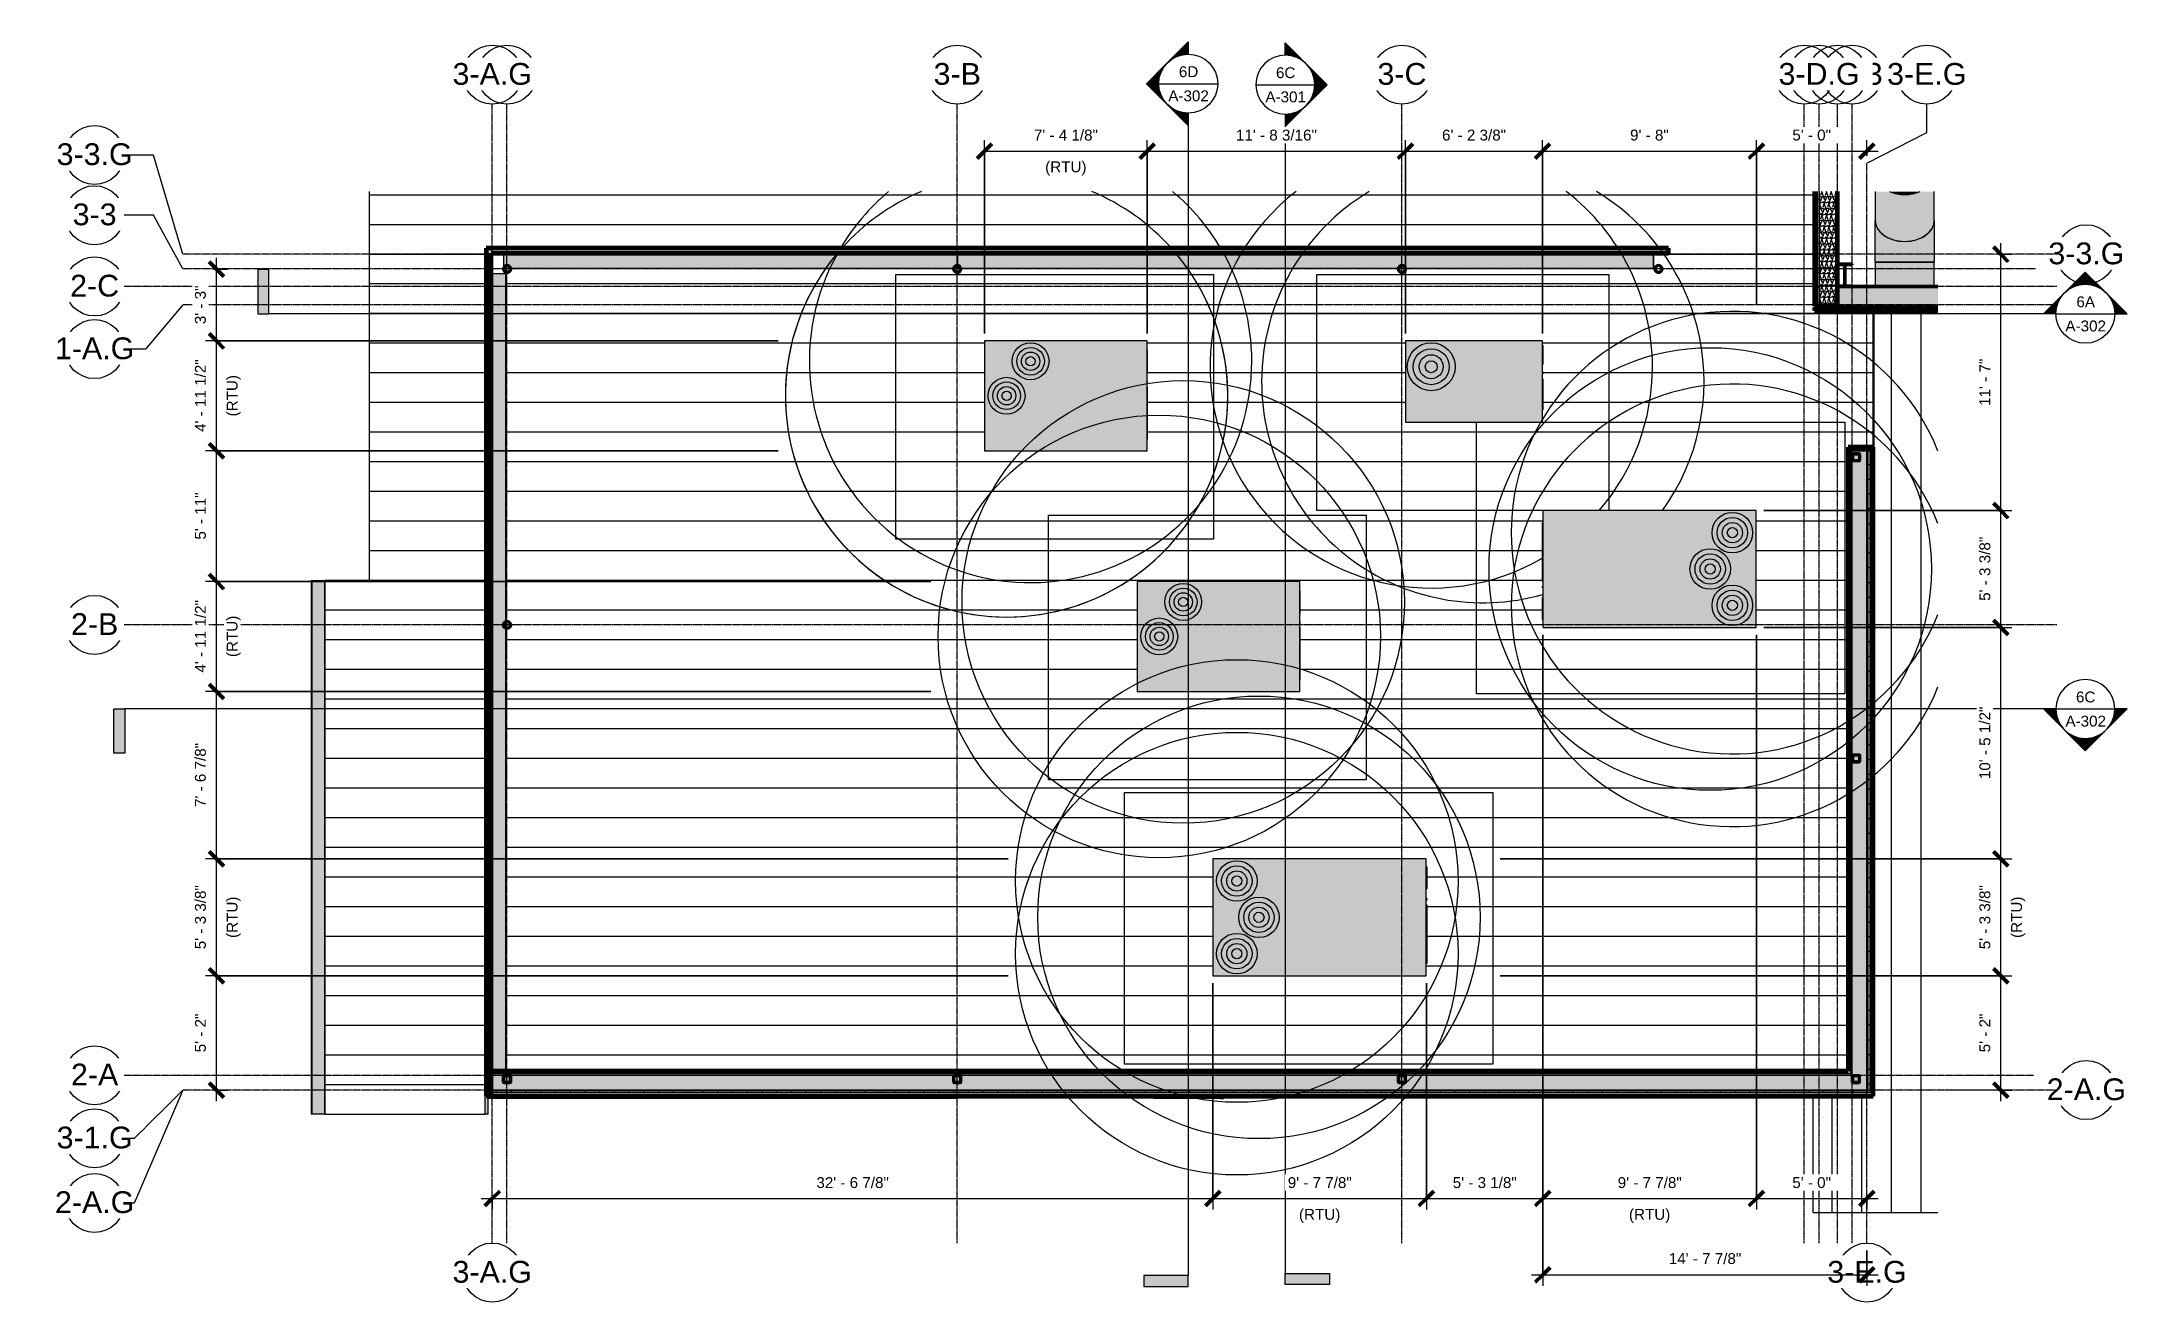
# Model space of a CAD drawing. Header units: inches. Extents: x 21290 to 29226, y -23522 to -20467.
# Drawn here: x 28089 to 29226, y -22910 to -22227 of the extents above; entities that cross this region are included whole.
import ezdxf

# ---------------------------------------------------------------- set-up
doc = ezdxf.new("R2010")
doc.units = ezdxf.units.IN
doc.header["$MEASUREMENT"] = 0
doc.linetypes.add('Grid Line 1_2_', pattern=[0.875, 0.5, -0.125, 0.125, -0.125])
for name, color, linetype, lineweight in [('A-ANNO-DIMS', 211, 'Continuous', 9), ('A-ANNO-DIMS-64', 211, 'Continuous', 9), ('A-GLAZ-CWMG', 51, 'Continuous', 9), ('A-ROOF', 132, 'Continuous', 9), ('A-ROOF-OTLN', 132, 'Continuous', 9), ('A-ROOF-PATT', 132, 'Continuous', 9), ('A-WALL', 113, 'Continuous', 9), ('A-WALL-PATT', 111, 'Continuous', 25), ('G-ANNO-SYMB', 111, 'Continuous', 9), ('I-WALL', 2, 'Continuous', 9), ('M-EQPM', 50, 'Continuous', 9), ('M-HVAC-DUCT', 70, 'Continuous', 9), ('S-BEAM', 12, 'Continuous', 9), ('S-COLS', 52, 'Continuous', 9), ('S-GRID', 1, 'Continuous', 9), ('S-GRID-IDEN', 1, 'Continuous', 9)]:
    doc.layers.add(name, color=color, linetype=linetype, lineweight=lineweight)
doc.styles.add('Arial_2', font='arial.ttf', dxfattribs={"height": 11.802395})
doc.styles.add('Arial_3', font='arial.ttf', dxfattribs={"height": 5.901198})
doc.dimstyles.new('Linear_-_3_32__Arial', dxfattribs={"dimscale": 12, "dimtxt": 6, "dimasz": 0.666667, "dimexe": 0.5, "dimexo": 0.333333, "dimgap": 0.333333, "dimtad": 1, "dimdec": 4, "dimrnd": 0.0625, "dimzin": 1, "dimdsep": 46, "dimlunit": 4, "dimtxsty": 'Arial_3', "dimblk1": 'OBLIQUE', "dimblk2": 'OBLIQUE', "dimsah": 1, "dimcen": 0.09, "dimdle": 0.5, "dimazin": 0, "dimtfac": 1, "dimtdec": 4, "dimtix": 1, "dimtmove": 0, "dimatfit": 3, "dimfxl": 1, "dimtvp": 1, "dimtfill": 1, "dimfrac": 2, "dimtolj": 1, "dimtzin": 0, "dimarcsym": 2})
pattern_1 = [(0, (6309.099, -180.953), (0, 16.082), [])]
pattern_2 = [(45, (6271.426, 0), (-6.3356768, 6.3356768), []), (45, (6271.426, 9.6), (-6.3356768, 6.3356768), [])]
pattern_3 = [(161.57, (6271.746, 0.32), (-2.560496185, -0.000537386), [0, -18.214, 2.022, 0]), (18.43, (6271.106, 0.32), (-2.560496185, 0.000537386), [0, -18.214, 2.022, 0]), (108.43, (6271.746, 0.32), (1.27922091, -6.400876726), [6.07, -14.166]), (71.57, (6271.106, 0.32), (1.27922091, 6.400876726), [6.07, -14.166])]
pattern_4 = [(0, (6271.426, 0), (0, 8), []), (90, (6271.426, 0), (-8, 5e-16), [])]

msp = doc.modelspace()

# ---------------------------------------------------------------- texts
at = {"layer": 'G-ANNO-SYMB', "char_height": 5.901198, "attachment_point": 2, "line_spacing_factor": 0.938532, "style": 'Arial_3'}
for s, insert, width in [('6D', (28710.80471, -22240.14471), 12.528), ('6C', (28763.48509, -22240.69231), 12.528), ('A-302', (28710.80471, -22253.23554), 26.208), ('A-301', (28763.48509, -22253.78314), 26.208), ('6A', (29197.46427, -22364.91089), 12.024), ('A-302', (29197.46427, -22378.00171), 26.208), ('6C', (29197.46427, -22579.18421), 12.528), ('A-302', (29197.46427, -22592.27503), 26.208)]:
    msp.add_mtext(s, dxfattribs=dict(at, insert=insert, width=width))

# ---------------------------------------------------------------- blocks, each defined once
blk = doc.blocks.new('Rectangular Mullion - Profile_Polycarbonate_Lower-1125103-Roof Low - Callout 7')
at = {"layer": 'A-GLAZ-CWMG'}
for points in [[(22782.5, -22371), (22786.4, -22371), (22786.4, -22370.7), (22782.5, -22370.7), (22782.5, -22371)], [(22786.4, -22371), (22786.4, -22371), (22782.5, -22371)], [(22784.1, -22372.6), (22786.4, -22372.6), (22786.4, -22371), (22782.5, -22371), (22782.5, -22372.6)], [(22782.5, -22372.7), (22786.4, -22372.7), (22786.4, -22372.6), (22782.5, -22372.6)], [(22788.4, -22372.8), (22786.4, -22372.8), (22786.4, -22372.7), (22782.5, -22372.7), (22782.5, -22372.8), (22786.4, -22372.8)]]:
    blk.add_hatch(color=256, dxfattribs=at).paths.add_polyline_path(points, flags=0)
for p, q in [((22782.5, -22370.7), (22786.4, -22370.7)), ((22782.5, -22372.6), (22782.5, -22371)), ((22782.5, -22371), (22786.4, -22371)), ((22782.5, -22372.7), (22782.5, -22372.6)), ((22782.5, -22372.8), (22782.5, -22372.7)), ((22782.5, -22372.7), (22786.4, -22372.7)), ((22782.5, -22372.8), (22786.4, -22372.8))]:
    blk.add_line(p, q, dxfattribs=at)
blk = doc.blocks.new('Rectangular Mullion - Profile_Polycarbonate_Upper and left-1189832-Roof Low - Callout 7')
at = {"layer": 'A-GLAZ-CWMG'}
blk.add_hatch(color=256, dxfattribs=at).paths.add_polyline_path([(0, -1), (-2.8, -1), (-2.8, -0.9), (-2.8, -0.9), (-2.8, -0.9), (-0.1, -0.9), (-0.1, 1.1), (-3.6, 1.1), (-3.6, 0.8), (-3.4, 0.8), (-3.4, 0.8), (-3.6, 0.8), (-3.6, 1.1), (0, 1.1)], flags=0)
at = {"layer": 'A-GLAZ-CWMG', "lineweight": 30}
for p, q in [((-3.6, 1.1), (0, 1.1)), ((-0.1, 1.1), (-3.6, 1.1)), ((-3.6, 1.1), (-3.6, 0.8)), ((-3.6, 0.8), (-3.6, 1.1)), ((-3.6, 0.8), (-3.4, 0.8)), ((-3.4, 0.8), (-3.6, 0.8)), ((-3.4, 0.8), (-3.4, 0.8)), ((-0.1, -0.9), (-0.1, 1.1)), ((0, 1.1), (0, -1)), ((-2.8, -1), (-2.8, -0.9)), ((-2.8, -0.9), (-2.8, -0.9)), ((-2.8, -0.9), (-2.8, -0.9)), ((-2.8, -0.9), (-0.1, -0.9)), ((0, -1), (-2.8, -1))]:
    blk.add_line(p, q, dxfattribs=at)
blk = doc.blocks.new('Girt_C - 8_D-1405602-Roof Low - Callout 7')
at = {"layer": 'S-BEAM'}
for points in [[(22691.6, -22341.7), (22691.6, -22341.6), (22314, -22341.6), (22314, -22341.7), (22673.5, -22341.7)], [(22691.6, -22342.2), (22691.8, -22342.2), (22691.7, -22341.7), (22691.6, -22341.7), (22691.6, -22341.7)], [(22691.6, -22349.4), (22691.7, -22349.4), (22691.8, -22348.9), (22691.6, -22348.9), (22691.6, -22349.4)]]:
    blk.add_hatch(color=256, dxfattribs=at).paths.add_polyline_path(points, flags=0)
h = blk.add_hatch(color=256, dxfattribs=at)
h.paths.add_polyline_path([(22691.6, -22349.4), (22691.6, -22341.7), (22314, -22341.7), (22314, -22348.1), (22314.3, -22348.1), (22315.1, -22348.5), (22315.7, -22349.2), (22315.7, -22349.4), (22553.3, -22349.4), (22553.4, -22349.2), (22553.9, -22348.5), (22554.7, -22348.1), (22555.6, -22348.1), (22556.4, -22348.5), (22556.9, -22349.2), (22557, -22349.4), (22673.5, -22349.4)], flags=0)
h.paths.add_polyline_path([(22556, -22349.4), (22556.8, -22349.4), (22556.7, -22349.2), (22556, -22348.5), (22555.1, -22348.3), (22554.2, -22348.5), (22553.6, -22349.2), (22553.5, -22349.4), (22555.6, -22349.4)], flags=0)
h.paths.add_polyline_path([(22315.4, -22349.4), (22315.5, -22349.4), (22315.4, -22349.2), (22314.8, -22348.5), (22314, -22348.3), (22314, -22349.4), (22315.1, -22349.4)], flags=0)
h = blk.add_hatch(color=256, dxfattribs=at)
h.paths.add_polyline_path([(22691.6, -22349.6), (22691.7, -22349.6), (22691.7, -22349.4), (22691.6, -22349.4)], flags=0)
h.paths.add_polyline_path([(22691.6, -22341.7), (22691.7, -22341.7), (22691.7, -22341.6), (22691.6, -22341.6)], flags=0)
h = blk.add_hatch(color=256, dxfattribs=at)
h.paths.add_polyline_path([(22691.6, -22349.6), (22691.6, -22349.4), (22557, -22349.4), (22557, -22349.6), (22673.5, -22349.6)], flags=0)
h.paths.add_polyline_path([(22553.5, -22349.6), (22556.8, -22349.5), (22556.8, -22349.4), (22553.5, -22349.4), (22553.5, -22349.5)], flags=0)
h.paths.add_polyline_path([(22553.1, -22349.6), (22553.3, -22349.5), (22553.3, -22349.4), (22315.7, -22349.4), (22315.8, -22349.6), (22501.1, -22349.6)], flags=0)
h.paths.add_polyline_path([(22314, -22349.6), (22315.5, -22349.5), (22315.5, -22349.4), (22314, -22349.4), (22314, -22349.5)], flags=0)
for p, q in [((22691.6, -22349.4), (22691.6, -22341.7)), ((22691.6, -22341.7), (22691.7, -22341.7)), ((22691.6, -22341.7), (22691.6, -22349.4)), ((22691.8, -22342.2), (22691.6, -22342.2)), ((22691.8, -22342.1), (22691.7, -22341.6)), ((22691.7, -22341.7), (22691.8, -22342.2)), ((22691.8, -22342.2), (22691.8, -22342.1)), ((22314, -22349.6), (22315.6, -22349.6)), ((22315.8, -22349.6), (22553.3, -22349.6)), ((22553.5, -22349.6), (22556.8, -22349.6)), ((22557, -22349.6), (22691.6, -22349.6)), ((22691.8, -22348.9), (22691.6, -22348.9)), ((22691.7, -22349.4), (22691.6, -22349.4)), ((22691.6, -22349.6), (22691.7, -22349.6)), ((22691.8, -22348.9), (22691.7, -22349.4)), ((22691.7, -22349.6), (22691.8, -22349)), ((22691.8, -22349), (22691.8, -22348.9))]:
    blk.add_line(p, q, dxfattribs=at)
for centre, major_axis, start_param, end_param in [((22691.6, -22341.7), (0, 0.188), 0, 1.570796), ((22691.6, -22341.7), (0, 0.0782), 0.053099, 1.570796), ((22691.6, -22349.4), (0, 0.0782), 1.570796, 3.104544), ((22691.6, -22349.4), (0, 0.188), 1.570796, 3.141593)]:
    blk.add_ellipse(centre, major_axis=major_axis, ratio=0.041631, start_param=start_param, end_param=end_param, dxfattribs=at)
blk = doc.blocks.new('Carrier_48TC_Standard_Efficiency_Gas_Heat_Electric_Cooling_Packaged_Rooftop_Unit_3_to_15_nominal_tons - 15 ton 48TC__16-873539-Roof Low - Callout 7')
at = {"layer": 'M-EQPM'}
for points in [[(-57.9, 31.7), (-57.9, -31.7), (57.9, -31.7), (57.9, 31.7), (-41.5, 31.7)], [(57.9, 27.3), (57.9, 15.4), (58.1, 15.4), (58.1, 27.3)], [(57.9, 10.3), (57.9, 9.3), (58.1, 9.3), (58.1, 10.3)], [(57.9, 6.7), (57.9, -25.1), (58.1, -25.1), (58.1, 6.7)]]:
    blk.add_hatch(color=256, dxfattribs=at).paths.add_polyline_path(points, flags=0)
for p, q in [((-105.9, -79.7), (-105.9, 67.7)), ((-105.9, 67.7), (93.9, 67.7)), ((93.9, 67.7), (93.9, -79.7)), ((57.9, 31.7), (-57.9, 31.7)), ((-57.9, 31.7), (-57.9, -31.7)), ((57.9, -31.7), (57.9, 31.7)), ((58.1, 27.3), (57.9, 27.3)), ((58.1, 27.3), (58.1, 15.4)), ((57.9, 15.4), (58.1, 15.4)), ((58.1, 10.3), (57.9, 10.3)), ((57.9, 9.3), (58.1, 9.3)), ((58.1, 6.7), (57.9, 6.7)), ((58.1, 10.3), (58.1, 10.3)), ((58.1, 10.3), (58.1, 9.3)), ((58.1, 9.3), (58.1, 9.3)), ((58.1, 6.7), (58.1, -25.1)), ((-57.9, -31.7), (57.9, -31.7)), ((57.9, -25.1), (58.1, -25.1)), ((93.9, -79.7), (-105.9, -79.7))]:
    blk.add_line(p, q, dxfattribs=at)
for centre, radius in [((-32.9, 0), 120), ((-32.9, 0), 120), ((-44.9, 19.7), 11), ((-44.9, 19.7), 8.25), ((-44.9, 19.7), 5.5), ((-44.9, 19.7), 2.75), ((-32.9, 0), 11), ((-32.9, 0), 8.25), ((-32.9, 0), 5.5), ((-32.9, 0), 2.75), ((-44.9, -19.7), 11), ((-44.9, -19.7), 8.25), ((-44.9, -19.7), 5.5), ((-44.9, -19.7), 2.75)]:
    blk.add_circle(centre, radius, dxfattribs=at)
for centre, start, end in [((-44.9, 19.7), 360, 158.3446), ((-44.9, -19.7), 360, 158.3446), ((-44.9, 19.7), 201.6554, 360), ((-44.9, -19.7), 201.6554, 360)]:
    blk.add_arc(centre, 120, start, end, dxfattribs=at)
blk = doc.blocks.new('Carrier_48TC_Standard_Efficiency_Gas_Heat_Electric_Cooling_Packaged_Rooftop_Unit_3_to_15_nominal_tons - 15 ton 48TC__16-V20-Roof Low - Callout 7')
at = {"layer": 'M-EQPM'}
for points in [[(57.9, -31.7), (57.9, 31.7), (-57.9, 31.7), (-57.9, -31.7), (-9.4, -31.7)], [(57.9, 15.4), (58.1, 15.4), (58.1, 27.3), (57.9, 27.3)], [(58.1, 9.3), (58.1, 10.3), (57.9, 10.3), (57.9, 9.3)], [(57.9, -25.1), (58.1, -25.1), (58.1, 6.7), (57.9, 6.7)]]:
    blk.add_hatch(color=256, dxfattribs=at).paths.add_polyline_path(points, flags=0)
for p, q in [((-105.9, -79.7), (-105.9, 67.7)), ((-105.9, 67.7), (93.9, 67.7)), ((93.9, 67.7), (93.9, -79.7)), ((57.9, 31.7), (-57.9, 31.7)), ((-57.9, 31.7), (-57.9, -31.7)), ((57.9, -31.7), (57.9, 31.7)), ((58.1, 27.3), (57.9, 27.3)), ((58.1, 27.3), (58.1, 15.4)), ((57.9, 15.4), (58.1, 15.4)), ((58.1, 10.3), (57.9, 10.3)), ((57.9, 9.3), (58.1, 9.3)), ((58.1, 6.7), (57.9, 6.7)), ((58.1, 10.3), (58.1, 10.3)), ((58.1, 10.3), (58.1, 9.3)), ((58.1, 9.3), (58.1, 9.3)), ((58.1, 6.7), (58.1, -25.1)), ((-57.9, -31.7), (57.9, -31.7)), ((57.9, -25.1), (58.1, -25.1)), ((93.9, -79.7), (-105.9, -79.7))]:
    blk.add_line(p, q, dxfattribs=at)
for centre, radius in [((-44.9, 19.7), 120), ((-32.9, 0), 120), ((-32.9, 0), 120), ((-44.9, -19.7), 120), ((-44.9, 19.7), 11), ((-44.9, 19.7), 8.25), ((-44.9, 19.7), 5.5), ((-44.9, 19.7), 2.75), ((-32.9, 0), 11), ((-32.9, 0), 8.25), ((-32.9, 0), 5.5), ((-32.9, 0), 2.75), ((-44.9, -19.7), 11), ((-44.9, -19.7), 8.25), ((-44.9, -19.7), 5.5), ((-44.9, -19.7), 2.75)]:
    blk.add_circle(centre, radius, dxfattribs=at)
blk = doc.blocks.new('Carrier_48TC_Standard_Efficiency_Gas_Heat_Electric_Cooling_Packaged_Rooftop_Unit_3_to_15_nominal_tons - 7_5 ton 48TC__08-873531-Roof Low - Callout 7')
at = {"layer": 'M-EQPM'}
for points in [[(44.1, -29.8), (44.1, 29.7), (-44.1, 29.7), (-44.1, -29.8), (13.3, -29.8)], [(44.2, 12.1), (44.2, 24.7), (44.1, 24.7), (44.1, 12.1)], [(44.1, 7.1), (44.2, 7.1), (44.2, 8.1), (44.1, 8.1), (44.1, 7.2)], [(44.1, -23.5), (44.2, -23.5), (44.2, 4.9), (44.1, 4.9), (44.1, 4.7)]]:
    blk.add_hatch(color=256, dxfattribs=at).paths.add_polyline_path(points, flags=0)
for p, q in [((-92.1, -77.8), (-92.1, 65.7)), ((-92.1, 65.7), (80.1, 65.7)), ((80.1, 65.7), (80.1, -77.8)), ((44.1, 29.7), (-44.1, 29.7)), ((-44.1, 29.7), (-44.1, -29.8)), ((44.1, -29.8), (44.1, 29.7)), ((44.2, 24.7), (44.1, 24.7)), ((44.2, 24.7), (44.2, 12.1)), ((44.1, 12.1), (44.2, 12.1)), ((44.2, 8.1), (44.1, 8.1)), ((44.1, 7.1), (44.2, 7.1)), ((44.2, 4.9), (44.1, 4.9)), ((44.2, 8.1), (44.2, 8.1)), ((44.2, 8.1), (44.2, 7.1)), ((44.2, 7.1), (44.2, 7.1)), ((44.2, 4.9), (44.2, -23.5)), ((-44.1, -29.8), (44.1, -29.8)), ((44.1, -23.5), (44.2, -23.5)), ((80.1, -77.8), (-92.1, -77.8))]:
    blk.add_line(p, q, dxfattribs=at)
for centre, radius in [((-19.1, 18.7), 10), ((-19.1, 18.7), 7.5), ((-19.1, 18.7), 5), ((-19.1, 18.7), 2.5), ((-32.1, 0), 10), ((-32.1, 0), 7.5), ((-32.1, 0), 5), ((-32.1, 0), 2.5)]:
    blk.add_circle(centre, radius, dxfattribs=at)
for centre, start, end in [((-19.1, 18.7), 129.9674, 149.2529), ((-32.1, 0), 112.6667, 138.1395), ((-32.1, 0), 112.6667, 138.1395), ((-32.1, 0), 41.8605, 67.3333), ((-32.1, 0), 41.8605, 67.3333), ((-19.1, 18.7), 30.7471, 50.0326), ((-32.1, 0), 180, 40.1032), ((-32.1, 0), 139.8968, 180), ((-32.1, 0), 139.8968, 360), ((-19.1, 18.7), 150.8213, 360), ((-32.1, 0), 360, 40.1032), ((-19.1, 18.7), 360, 29.1787)]:
    blk.add_arc(centre, 120, start, end, dxfattribs=at)
blk = doc.blocks.new('Carrier_48TC_Standard_Efficiency_Gas_Heat_Electric_Cooling_Packaged_Rooftop_Unit_3_to_15_nominal_tons - 7_5 ton 48TC__08-V21-Roof Low - Callout 7')
at = {"layer": 'M-EQPM'}
for points in [[(44.1, -29.8), (44.1, 29.7), (-44.1, 29.7), (-44.1, -29.8), (-12, -29.8)], [(44.2, 12.1), (44.2, 24.7), (44.1, 24.7), (44.1, 12.1)], [(44.1, 7.1), (44.2, 7.1), (44.2, 8.1), (44.1, 8.1), (44.1, 7.2)], [(44.1, -23.5), (44.2, -23.5), (44.2, 4.9), (44.1, 4.9), (44.1, -6)]]:
    blk.add_hatch(color=256, dxfattribs=at).paths.add_polyline_path(points, flags=0)
for p, q in [((-92.1, -77.8), (-92.1, 65.7)), ((-92.1, 65.7), (80.1, 65.7)), ((80.1, 65.7), (80.1, -77.8)), ((44.1, 29.7), (-44.1, 29.7)), ((-44.1, 29.7), (-44.1, -29.8)), ((44.1, -29.8), (44.1, 29.7)), ((44.2, 24.7), (44.1, 24.7)), ((44.2, 24.7), (44.2, 12.1)), ((44.1, 12.1), (44.2, 12.1)), ((44.2, 8.1), (44.1, 8.1)), ((44.1, 7.1), (44.2, 7.1)), ((44.2, 4.9), (44.1, 4.9)), ((44.2, 8.1), (44.2, 8.1)), ((44.2, 8.1), (44.2, 7.1)), ((44.2, 7.1), (44.2, 7.1)), ((44.2, 4.9), (44.2, -23.5)), ((-44.1, -29.8), (44.1, -29.8)), ((44.1, -23.5), (44.2, -23.5)), ((80.1, -77.8), (-92.1, -77.8))]:
    blk.add_line(p, q, dxfattribs=at)
for centre, radius in [((-19.1, 18.7), 120), ((-32.1, 0), 120), ((-32.1, 0), 120), ((-19.1, 18.7), 10), ((-19.1, 18.7), 7.5), ((-19.1, 18.7), 5), ((-19.1, 18.7), 2.5), ((-32.1, 0), 10), ((-32.1, 0), 7.5), ((-32.1, 0), 5), ((-32.1, 0), 2.5)]:
    blk.add_circle(centre, radius, dxfattribs=at)
blk = doc.blocks.new('Carrier_48TC_Standard_Efficiency_Gas_Heat_Electric_Cooling_Packaged_Rooftop_Unit_3_to_15_nominal_tons - 6 ton 48TC__07-1350223-Roof Low - Callout 7')
at = {"layer": 'M-EQPM'}
for points in [[(37.2, -22), (37.2, 22), (-37.2, 22), (-37.2, -22), (21.8, -22)], [(37.2, 9.2), (37.3, 9.2), (37.3, 19.7), (37.2, 19.7)], [(37.2, 4.2), (37.3, 4.2), (37.3, 5.3), (37.2, 5.3), (37.2, 4.3)], [(37.3, -15.4), (37.3, 1.4), (37.2, 1.4), (37.2, -15.4)]]:
    blk.add_hatch(color=256, dxfattribs=at).paths.add_polyline_path(points, flags=0)
for p, q in [((-85.2, -70), (-85.2, 58)), ((-85.2, 58), (73.2, 58)), ((73.2, 58), (73.2, -70)), ((37.2, 22), (-37.2, 22)), ((-37.2, 22), (-37.2, -22)), ((37.2, -22), (37.2, 22)), ((37.3, 19.7), (37.2, 19.7)), ((37.3, 19.7), (37.3, 9.2)), ((37.2, 9.2), (37.3, 9.2)), ((37.3, 5.3), (37.2, 5.3)), ((37.2, 4.2), (37.3, 4.2)), ((37.3, 1.4), (37.2, 1.4)), ((37.3, 5.3), (37.3, 5.3)), ((37.3, 5.3), (37.3, 4.2)), ((37.3, 4.2), (37.3, 4.2)), ((37.3, 1.4), (37.3, -15.4)), ((-37.2, -22), (37.2, -22)), ((37.2, -15.4), (37.3, -15.4)), ((37.3, -70), (-85.2, -70))]:
    blk.add_line(p, q, dxfattribs=at)
for radius in [13, 9.75, 6.5, 3.25]:
    blk.add_circle((-23.2, 8), radius, dxfattribs=at)
for centre, start, end in [((-23.2, 8), 127.6416, 300.293), ((4.8, 0), 120.881, 180), ((-23.2, 8), 360, 52.3584), ((4.8, 0), 324.2874, 59.119), ((-23.2, 8), 319.4308, 360), ((4.8, 0), 180, 285.7224)]:
    blk.add_arc(centre, 120, start, end, dxfattribs=at)
blk = doc.blocks.new('Rectangular Mullion - Exterior 2_ x 4_5_-1135297-Roof Low - Callout 7')
at = {"layer": 'A-GLAZ-CWMG'}
blk.add_hatch(color=256, dxfattribs=at).paths.add_polyline_path([(22313.8, -22799.9), (22313.8, -22798.6), (22277.7, -22798.6), (22277.7, -22799.9)], flags=0)
for p, q in [((22313.8, -22799.9), (22277.7, -22799.9)), ((22313.8, -22798.6), (22313.8, -22799.9))]:
    blk.add_line(p, q, dxfattribs=at)
blk = doc.blocks.new('Rectangular Mullion - Exterior 2_ x 4_5_-769201-Roof Low - Callout 7')
at = {"layer": 'A-GLAZ-CWMG'}
blk.add_hatch(color=256, dxfattribs=at).paths.add_polyline_path([(22277.7, -22799.9), (22277.7, -22798.6), (22241.5, -22798.6), (22241.5, -22799.9)], flags=0)
blk.add_line((22277.7, -22799.9), (22241.5, -22799.9), dxfattribs=at)
blk = doc.blocks.new('Girt_C - 8_D-1405603-Roof Low - Callout 7')
at = {"layer": 'S-BEAM'}
blk.add_hatch(color=256, dxfattribs=at).paths.add_polyline_path([(22061.3, -22785.1), (22061.3, -22785.1), (22061.3, -22352.6), (22061.1, -22352.6), (22061.2, -22785.1), (22061.2, -22785.1)], flags=0)
h = blk.add_hatch(color=256, dxfattribs=at)
h.paths.add_polyline_path([(22069, -22785.1), (22069, -22544.9), (22068.4, -22544.6), (22067.8, -22543.9), (22067.6, -22543.1), (22067.9, -22542.2), (22068.4, -22541.5), (22069, -22541.2), (22069, -22352.6), (22061.3, -22352.6), (22061.3, -22785.1), (22062.8, -22785.1)], flags=0)
h.paths.add_polyline_path([(22069, -22544.7), (22069, -22541.4), (22068.7, -22541.5), (22068.1, -22542.2), (22067.8, -22543.1), (22068.1, -22544), (22068.7, -22544.6)], flags=0)
h = blk.add_hatch(color=256, dxfattribs=at)
h.paths.add_polyline_path([(22069, -22785.1), (22069.1, -22785.1), (22069.1, -22545), (22069, -22544.9), (22069, -22785.1)], flags=0)
h.paths.add_polyline_path([(22069.1, -22544.7), (22069.1, -22541.4), (22069, -22541.4), (22069, -22544.7), (22069.1, -22544.7)], flags=0)
h.paths.add_polyline_path([(22069, -22541.2), (22069.1, -22541.1), (22069.1, -22352.6), (22069, -22352.6), (22069, -22541.1)], flags=0)
for p, q in [((22061.1, -22352.6), (22061.3, -22352.6)), ((22061.3, -22352.6), (22069, -22352.6)), ((22069, -22352.6), (22069.1, -22352.6)), ((22069.1, -22541.1), (22069.1, -22352.6)), ((22069.1, -22544.7), (22069.1, -22541.4)), ((22069.1, -22785.1), (22069.1, -22545))]:
    blk.add_line(p, q, dxfattribs=at)
blk = doc.blocks.new('Girt_C - 8_D-1405609-Roof Low - Callout 7')
at = {"layer": 'S-BEAM'}
blk.add_hatch(color=256, dxfattribs=at).paths.add_polyline_path([(22314, -22341.7), (22314, -22341.6), (22067.9, -22341.6), (22067.9, -22341.7), (22271.2, -22341.7)], flags=0)
h = blk.add_hatch(color=256, dxfattribs=at)
h.paths.add_polyline_path([(22313.9, -22349.4), (22314, -22349.4), (22314, -22348.3), (22313.9, -22348.3), (22313, -22348.5), (22312.3, -22349.2), (22312.3, -22349.4), (22313.4, -22349.4)], flags=0)
h.paths.add_polyline_path([(22312, -22349.4), (22312.1, -22349.2), (22312.6, -22348.5), (22313.4, -22348.1), (22314, -22348.1), (22314, -22341.7), (22067.9, -22341.7), (22067.9, -22349.2), (22068.4, -22348.5), (22069.2, -22348.1), (22070.1, -22348.1), (22070.9, -22348.5), (22071.5, -22349.2), (22071.5, -22349.4), (22311.9, -22349.4)], flags=0)
h.paths.add_polyline_path([(22071.3, -22349.4), (22071.2, -22349.2), (22070.6, -22348.5), (22069.7, -22348.3), (22068.8, -22348.5), (22068.1, -22349.2), (22068.1, -22349.4), (22071.2, -22349.4)], flags=0)
h = blk.add_hatch(color=256, dxfattribs=at)
h.paths.add_polyline_path([(22314, -22349.6), (22314, -22349.4), (22312.3, -22349.4), (22312.2, -22349.6), (22312.3, -22349.6)], flags=0)
h.paths.add_polyline_path([(22312, -22349.6), (22312, -22349.4), (22071.5, -22349.4), (22071.6, -22349.6), (22311.9, -22349.6)], flags=0)
h.paths.add_polyline_path([(22071.2, -22349.6), (22071.3, -22349.5), (22071.3, -22349.4), (22068.1, -22349.4), (22068, -22349.6), (22070, -22349.6)], flags=0)
for p, q in [((22067.9, -22341.7), (22067.9, -22341.6)), ((22067.9, -22349.2), (22067.9, -22341.7)), ((22314, -22341.6), (22314, -22341.7)), ((22314, -22341.7), (22314, -22348.1)), ((22068, -22349.6), (22071.3, -22349.6)), ((22071.6, -22349.6), (22312, -22349.6)), ((22312.2, -22349.6), (22314, -22349.6)), ((22314, -22348.3), (22314, -22349.4)), ((22314, -22349.4), (22314, -22349.6))]:
    blk.add_line(p, q, dxfattribs=at)
blk = doc.blocks.new('Girt_Z - 10_D-1472864-Roof Low - Callout 7')
at = {"layer": 'S-BEAM'}
for points in [[(22845.9, -22360.1), (22845.9, -22359.6), (22791.4, -22359.6), (22791.4, -22360.1), (22831.5, -22360.1)], [(22845.9, -22360.2), (22845.9, -22360.1), (22791.4, -22360.1), (22791.4, -22360.2), (22831.5, -22360.2)]]:
    blk.add_hatch(color=256, dxfattribs=at).paths.add_polyline_path(points, flags=0)
for p, q in [((22845.9, -22360.1), (22791.4, -22360.1)), ((22845.9, -22360.2), (22791.4, -22360.2)), ((22845.9, -22359.6), (22799.4, -22359.6))]:
    blk.add_line(p, q, dxfattribs=at)
blk = doc.blocks.new('Rectangular Mullion - Exterior 2_ x 4_5_-1146371-Roof Low - Callout 7')
at = {"layer": 'A-GLAZ-CWMG'}
blk.add_hatch(color=256, dxfattribs=at).paths.add_polyline_path([(22059.4, -22799.9), (22060.6, -22799.9), (22060.6, -22798.6), (22059.4, -22798.6), (22059.4, -22799.8)], flags=0)
blk.add_line((22060.6, -22799.9), (22059.4, -22799.9), dxfattribs=at)
blk = doc.blocks.new('Rectangular Mullion - Exterior 2_ x 4_5_-1142360-Roof Low - Callout 7')
at = {"layer": 'A-GLAZ-CWMG'}
blk.add_hatch(color=256, dxfattribs=at).paths.add_polyline_path([(0, 1.5), (0, 0.2), (-2, 0.2), (-2, 1.5)], flags=0)
for p, q in [((-2, 0.2), (-2, 1.5)), ((-2, 1.5), (0, 1.5)), ((0, 1.5), (0, 0.2))]:
    blk.add_line(p, q, dxfattribs=at)
blk = doc.blocks.new('Rectangular Mullion - Exterior 2_ x 4_5_-1060761-Roof Low - Callout 7')
at = {"layer": 'A-GLAZ-CWMG'}
blk.add_hatch(color=256, dxfattribs=at).paths.add_polyline_path([(22458.5, -22799.9), (22458.5, -22798.6), (22421.3, -22798.6), (22421.3, -22799.9)], flags=0)
for p, q in [((22458.5, -22799.9), (22421.3, -22799.9)), ((22458.5, -22798.6), (22458.5, -22799.9))]:
    blk.add_line(p, q, dxfattribs=at)
blk = doc.blocks.new('Rectangular Mullion - Exterior 2_ x 4_5_-1140454-Roof Low - Callout 7')
at = {"layer": 'A-GLAZ-CWMG'}
blk.add_hatch(color=256, dxfattribs=at).paths.add_polyline_path([(22421.3, -22799.9), (22421.3, -22798.6), (22420.3, -22798.6), (22420.3, -22799.9)], flags=0)
for p, q in [((22420.3, -22799.9), (22420.3, -22798.6)), ((22421.3, -22799.9), (22420.3, -22799.9))]:
    blk.add_line(p, q, dxfattribs=at)
blk = doc.blocks.new('HSS-Hollow Structural Section - HSS1-1_2X1-1_2X1_8 - Obsolete-1396620-Roof Low - Callout 7')
at = {"layer": 'S-BEAM'}
for points in [[(22057.9, -22808.3), (22058.1, -22808.3), (22058.1, -22786.6), (22057.9, -22786.6), (22057.9, -22808.3)], [(22058.1, -22808.3), (22059.1, -22808.3), (22059.1, -22798.6), (22058.6, -22798.6), (22058.6, -22798.3), (22058.3, -22798.3), (22058.3, -22786.6), (22058.1, -22786.6), (22058.1, -22802.6)], [(22059.3, -22808.3), (22059.4, -22808.3), (22059.4, -22798.6), (22059.1, -22798.6), (22059.1, -22808.3)], [(22059.4, -22808.3), (22059.4, -22808.3), (22059.4, -22798.6), (22059.4, -22798.6), (22059.4, -22802.6)]]:
    blk.add_hatch(color=256, dxfattribs=at).paths.add_polyline_path(points, flags=0)
for p, q in [((22058.1, -22808.3), (22057.9, -22808.3)), ((22059.1, -22808.3), (22058.1, -22808.3)), ((22059.4, -22808.3), (22059.1, -22808.3)), ((22059.4, -22808.3), (22059.4, -22798.6)), ((22059.4, -22808.3), (22059.4, -22808.3))]:
    blk.add_line(p, q, dxfattribs=at)
blk = doc.blocks.new('Round Elbow - 1_0 D-1571915-Roof Low - Callout 7')
at = {"layer": 'M-HVAC-DUCT'}
for points in [[(22827.9, -22309.7), (22827.9, -22308.1), (22819.6, -22308.1), (22819.9, -22308.2), (22822.4, -22309.1), (22825.1, -22309.6)], [(22827.9, -22309.7), (22830.7, -22309.6), (22833.4, -22309.1), (22835.9, -22308.2), (22836.2, -22308.1), (22827.9, -22308.1)]]:
    blk.add_hatch(color=256, dxfattribs=at).paths.add_polyline_path(points, flags=0)
for start_param, end_param in [(4.168553, 4.712389), (4.712389, 5.256225)]:
    blk.add_ellipse((22827.9, -22298.4), major_axis=(16, 0), ratio=0.707107, start_param=start_param, end_param=end_param, dxfattribs=at)
blk = doc.blocks.new('Round Elbow - 1_0 D-V22-Roof Low - Callout 7')
at = {"layer": 'M-HVAC-DUCT'}
for points in [[(22816.6, -22346.4), (22827.9, -22346.4), (22827.9, -22335.1), (22825.1, -22334.9), (22822.4, -22334.4), (22819.9, -22333.6), (22817.6, -22332.5), (22815.6, -22331.1), (22814, -22329.5), (22812.9, -22327.7), (22812.1, -22325.8), (22811.9, -22323.8), (22811.9, -22346.4), (22815.6, -22346.4)], [(22827.9, -22346.4), (22843.9, -22346.4), (22843.9, -22323.8), (22843.6, -22325.8), (22842.9, -22327.7), (22841.7, -22329.5), (22840.1, -22331.1), (22838.2, -22332.5), (22835.9, -22333.6), (22833.4, -22334.4), (22830.7, -22334.9), (22827.9, -22335.1), (22827.9, -22345.2)]]:
    blk.add_hatch(color=256, dxfattribs=at).paths.add_polyline_path(points, flags=0)
for p, q in [((22827.9, -22346.4), (22811.9, -22346.4)), ((22843.9, -22346.4), (22827.9, -22346.4))]:
    blk.add_line(p, q, dxfattribs=at)
at = {"layer": 'M-HVAC-DUCT', "flags": 128}
for points in [[(22811.9, -22346.4), (22811.9, -22345.2), (22811.9, -22343.9), (22811.9, -22342.6), (22811.9, -22341.3), (22811.9, -22340.1), (22811.9, -22338.8), (22811.9, -22337.6), (22811.9, -22336.4), (22811.9, -22335.2), (22811.9, -22334), (22811.9, -22332.8), (22811.9, -22331.7), (22811.9, -22330.5), (22811.9, -22329.4), (22811.9, -22328.4), (22811.9, -22327.3), (22811.9, -22326.3), (22811.9, -22325.3), (22811.9, -22324.4), (22811.9, -22323.8)], [(22843.9, -22323.8), (22843.9, -22324.7), (22843.9, -22325.7), (22843.9, -22326.7), (22843.9, -22327.7), (22843.9, -22328.7), (22843.9, -22329.8), (22843.9, -22330.9), (22843.9, -22332.1), (22843.9, -22333.2), (22843.9, -22334.4), (22843.9, -22335.6), (22843.9, -22336.8), (22843.9, -22338), (22843.9, -22339.3), (22843.9, -22340.5), (22843.9, -22341.8), (22843.9, -22343.1), (22843.9, -22344.3), (22843.9, -22345.6), (22843.9, -22346.4)]]:
    blk.add_lwpolyline(points, dxfattribs=at)
at = {"layer": 'M-HVAC-DUCT'}
for start_param, end_param in [(3.141593, 4.712389), (4.712389, 6.283185)]:
    blk.add_ellipse((22827.9, -22323.8), major_axis=(16, 0), ratio=0.707107, start_param=start_param, end_param=end_param, dxfattribs=at)
blk = doc.blocks.new('Grid - Grid Head - Circle-14747-Roof Low - Callout 7')
at = {"layer": 'S-GRID-IDEN'}
blk.add_circle((0, 0), 0.25, dxfattribs=at)
blk = doc.blocks.new('Section - 3_32_ x 3_8_-18514-Roof Low - Callout 7')
at = {"layer": 'G-ANNO-SYMB'}
blk.add_hatch(color=256, dxfattribs=at).paths.add_polyline_path([(0, 0.375), (0, 0), (-0.09375, 0), (-0.09375, 0.375)], flags=0)
for p, q in [((0, 0.375), (-0.09375, 0.375)), ((-0.09375, 0.375), (-0.09375, 0)), ((0, 0), (0, 0.375)), ((-0.09375, 0), (0, 0))]:
    blk.add_line(p, q, dxfattribs=at)
blk = doc.blocks.new('Section - Section Head - Filled-1526-Roof Low - Callout 7')
at = {"layer": 'G-ANNO-SYMB'}
h = blk.add_hatch(color=256, dxfattribs=at)
edge = h.paths.add_edge_path(flags=0)
edge.add_line((-0.427, 0.177), (-0.25, 0.354))
edge.add_line((-0.25, 0.354), (-0.25, 0.25))
edge.add_arc((-0.25, 0), 0.25, 90, 135)
h = blk.add_hatch(color=256, dxfattribs=at)
edge = h.paths.add_edge_path(flags=0)
edge.add_arc((-0.25, 0), 0.25, 45, 90)
edge.add_line((-0.25, 0.25), (-0.25, 0.354))
edge.add_line((-0.25, 0.354), (-0.073, 0.177))
h = blk.add_hatch(color=256, dxfattribs=at)
edge = h.paths.add_edge_path(flags=0)
edge.add_arc((-0.25, 0), 0.25, 137.9216, 180)
edge.add_line((-0.5, 0), (-0.604, 0))
edge.add_line((-0.604, 0), (-0.436, 0.168))
h = blk.add_hatch(color=256, dxfattribs=at)
edge = h.paths.add_edge_path(flags=0)
edge.add_line((-0.064, 0.168), (0.104, 0))
edge.add_line((0.104, 0), (0, 0))
edge.add_arc((-0.25, 0), 0.25, 0, 42.0784)
for p, q in [((-0.25, 0.354), (-0.604, 0)), ((-0.25, 0.354), (-0.427, 0.177)), ((-0.25, 0.354), (0.104, 0)), ((-0.25, 0.25), (-0.25, 0.354)), ((-0.073, 0.177), (-0.25, 0.354)), ((-0.25, 0.354), (-0.25, 0.25)), ((-0.436, 0.168), (-0.604, 0)), ((-0.604, 0), (-0.5, 0)), ((0.104, 0), (-0.064, 0.168)), ((0, 0), (0.104, 0)), ((-0.5, 0), (-0.604, 0)), ((0, 0), (0.104, 0))]:
    blk.add_line(p, q, dxfattribs=at)
for start, end in [(360, 180), (90, 135), (45, 90), (137.9216, 180), (180, 360), (0, 42.0784)]:
    blk.add_arc((-0.25, 0), 0.25, start, end, dxfattribs=at)
blk = doc.blocks.new('DIMBLOCK19-Roof Low - Callout 7')
at = {"layer": 'A-ANNO-DIMS-64'}
for p, q in [((28600.1, -22385.1), (28600.1, -22280.2)), ((28688.3, -22385.1), (28688.3, -22280.2)), ((28600.1, -22286.2), (28688.3, -22286.2)), ((28600.1, -22286.2), (28600.1, -22385.1)), ((28688.3, -22286.2), (28688.3, -22385.1))]:
    blk.add_line(p, q, dxfattribs=at)
at = {"layer": 'A-ANNO-DIMS-64', "lineweight": 50}
for p, q in [((28600.1, -22286.2), (28604.1, -22282.2)), ((28688.3, -22286.2), (28692.3, -22282.2)), ((28600.1, -22286.2), (28596.1, -22290.2)), ((28688.3, -22286.2), (28684.3, -22290.2))]:
    blk.add_line(p, q, dxfattribs=at)
at = {"layer": 'A-ANNO-DIMS-64', "color": 0, "attachment_point": 1, "line_spacing_factor": 0.938532, "style": 'Arial_3', "bg_fill": 3, "box_fill_scale": 1.25, "bg_fill_color": 0, "bg_fill_transparency": 0}
for s, insert, char_height, width in [('7\' - 4 1/8"', (28626.9, -22274.5), 5.901, 41.538), ('(RTU)', (28633, -22291.7), 5.9, 26.806)]:
    blk.add_mtext(s, dxfattribs=dict(at, insert=insert, char_height=char_height, width=width))
blk = doc.blocks.new('_Oblique')
at = {"color": 0, "linetype": 'ByBlock', "lineweight": -2}
blk.add_line((-0.5, -0.5), (0.5, 0.5), dxfattribs=at)
blk = doc.blocks.new('DIMBLOCK20-Roof Low - Callout 7')
at = {"layer": 'A-ANNO-DIMS-64'}
for p, q in [((28688.3, -22385.1), (28688.3, -22280.2)), ((28828.4, -22385.1), (28828.4, -22280.2)), ((28688.3, -22286.2), (28828.4, -22286.2)), ((28688.3, -22286.2), (28688.3, -22385.1)), ((28828.4, -22286.2), (28828.4, -22385.1))]:
    blk.add_line(p, q, dxfattribs=at)
at = {"layer": 'A-ANNO-DIMS-64', "lineweight": 50}
for p, q in [((28688.3, -22286.2), (28692.3, -22282.2)), ((28828.4, -22286.2), (28832.4, -22282.2)), ((28688.3, -22286.2), (28684.3, -22290.2)), ((28828.4, -22286.2), (28824.4, -22290.2))]:
    blk.add_line(p, q, dxfattribs=at)
at = {"layer": 'A-ANNO-DIMS-64', "color": 0, "insert": (28736.5, -22274.5), "char_height": 5.901, "width": 52.394, "attachment_point": 1, "line_spacing_factor": 0.938532, "style": 'Arial_3', "bg_fill": 3, "box_fill_scale": 1.25, "bg_fill_color": 0, "bg_fill_transparency": 0}
blk.add_mtext('11\' - 8 3/16"', dxfattribs=at)
blk = doc.blocks.new('DIMBLOCK21-Roof Low - Callout 7')
at = {"layer": 'A-ANNO-DIMS-64'}
for p, q in [((28828.4, -22385.1), (28828.4, -22280.2)), ((28902.8, -22385.1), (28902.8, -22280.2)), ((28828.4, -22286.2), (28902.8, -22286.2)), ((28828.4, -22286.2), (28828.4, -22385.1)), ((28902.8, -22286.2), (28902.8, -22385.1))]:
    blk.add_line(p, q, dxfattribs=at)
at = {"layer": 'A-ANNO-DIMS-64', "lineweight": 50}
for p, q in [((28828.4, -22286.2), (28832.4, -22282.2)), ((28902.8, -22286.2), (28906.8, -22282.2)), ((28828.4, -22286.2), (28824.4, -22290.2)), ((28902.8, -22286.2), (28898.8, -22290.2))]:
    blk.add_line(p, q, dxfattribs=at)
at = {"layer": 'A-ANNO-DIMS-64', "color": 0, "insert": (28848.3, -22274.5), "char_height": 5.901, "width": 41.538, "attachment_point": 1, "line_spacing_factor": 0.938532, "style": 'Arial_3', "bg_fill": 3, "box_fill_scale": 1.25, "bg_fill_color": 0, "bg_fill_transparency": 0}
blk.add_mtext('6\' - 2 3/8"', dxfattribs=at)
blk = doc.blocks.new('DIMBLOCK22-Roof Low - Callout 7')
at = {"layer": 'A-ANNO-DIMS-64'}
for p, q in [((28902.8, -22385.1), (28902.8, -22280.2)), ((29018.8, -22369.1), (29018.8, -22280.2)), ((28902.8, -22286.2), (29018.8, -22286.2)), ((28902.8, -22286.2), (28902.8, -22385.1)), ((29018.8, -22286.2), (29018.8, -22369.1))]:
    blk.add_line(p, q, dxfattribs=at)
at = {"layer": 'A-ANNO-DIMS-64', "lineweight": 50}
for p, q in [((28902.8, -22286.2), (28906.8, -22282.2)), ((29018.8, -22286.2), (29022.8, -22282.2)), ((28902.8, -22286.2), (28898.8, -22290.2)), ((29018.8, -22286.2), (29014.8, -22290.2))]:
    blk.add_line(p, q, dxfattribs=at)
at = {"layer": 'A-ANNO-DIMS-64', "color": 0, "insert": (28950.3, -22274.5), "char_height": 5.9, "width": 25.145, "attachment_point": 1, "line_spacing_factor": 0.938532, "style": 'Arial_3', "bg_fill": 3, "box_fill_scale": 1.25, "bg_fill_color": 0, "bg_fill_transparency": 0}
blk.add_mtext('9\' - 8"', dxfattribs=at)
blk = doc.blocks.new('DIMBLOCK23-Roof Low - Callout 7')
at = {"layer": 'A-ANNO-DIMS-64'}
for p, q in [((29018.8, -22369.1), (29018.8, -22280.2)), ((29078.8, -22288.7), (29078.8, -22280.2)), ((29018.8, -22286.2), (29084.8, -22286.2)), ((29018.8, -22286.2), (29018.8, -22369.1)), ((29078.8, -22286.2), (29078.8, -22288.7))]:
    blk.add_line(p, q, dxfattribs=at)
at = {"layer": 'A-ANNO-DIMS-64', "lineweight": 50}
for p, q in [((29018.8, -22286.2), (29022.8, -22282.2)), ((29078.8, -22286.2), (29082.8, -22282.2)), ((29018.8, -22286.2), (29014.8, -22290.2)), ((29078.8, -22286.2), (29074.8, -22290.2))]:
    blk.add_line(p, q, dxfattribs=at)
at = {"layer": 'A-ANNO-DIMS-64', "color": 0, "insert": (29038.3, -22274.5), "char_height": 5.9, "width": 25.145, "attachment_point": 1, "line_spacing_factor": 0.938532, "style": 'Arial_3', "bg_fill": 3, "box_fill_scale": 1.25, "bg_fill_color": 0, "bg_fill_transparency": 0}
blk.add_mtext('5\' - 0"', dxfattribs=at)
blk = doc.blocks.new('DIMBLOCK24-Roof Low - Callout 7')
at = {"layer": 'A-ANNO-DIMS-64', "lineweight": 50}
for p, q in [((28183.5, -22733.3), (28179.5, -22729.3)), ((28183.5, -22733.3), (28187.5, -22737.3)), ((28183.5, -22795.3), (28179.5, -22791.3)), ((28183.5, -22795.3), (28187.5, -22799.3))]:
    blk.add_line(p, q, dxfattribs=at)
at = {"layer": 'A-ANNO-DIMS-64'}
for p, q in [((28612.9, -22733.3), (28177.5, -22733.3)), ((28183.5, -22801.3), (28183.5, -22733.3)), ((28183.5, -22733.3), (28612.9, -22733.3)), ((28181.8, -22795.3), (28189.5, -22795.3)), ((28183.5, -22795.3), (28181.8, -22795.3))]:
    blk.add_line(p, q, dxfattribs=at)
at = {"layer": 'A-ANNO-DIMS-64', "color": 0, "insert": (28171.8, -22774.8), "char_height": 5.9, "width": 25.145, "attachment_point": 1, "rotation": 90, "line_spacing_factor": 0.938532, "style": 'Arial_3', "bg_fill": 3, "box_fill_scale": 1.25, "bg_fill_color": 0, "bg_fill_transparency": 0}
blk.add_mtext('5\' - 2"', dxfattribs=at)
blk = doc.blocks.new('DIMBLOCK25-Roof Low - Callout 7')
at = {"layer": 'A-ANNO-DIMS-64'}
for p, q in [((28612.9, -22669.9), (28177.5, -22669.9)), ((28183.5, -22733.3), (28183.5, -22669.9)), ((28183.5, -22669.9), (28612.9, -22669.9)), ((28612.9, -22733.3), (28177.5, -22733.3)), ((28183.5, -22733.3), (28612.9, -22733.3))]:
    blk.add_line(p, q, dxfattribs=at)
at = {"layer": 'A-ANNO-DIMS-64', "lineweight": 50}
for p, q in [((28183.5, -22669.9), (28179.5, -22665.9)), ((28183.5, -22669.9), (28187.5, -22673.9)), ((28183.5, -22733.3), (28179.5, -22729.3)), ((28183.5, -22733.3), (28187.5, -22737.3))]:
    blk.add_line(p, q, dxfattribs=at)
at = {"layer": 'A-ANNO-DIMS-64', "color": 0, "attachment_point": 1, "rotation": 90, "line_spacing_factor": 0.938532, "style": 'Arial_3', "bg_fill": 3, "box_fill_scale": 1.25, "bg_fill_color": 0, "bg_fill_transparency": 0}
for s, insert, char_height, width in [('5\' - 3 3/8"', (28171.8, -22718.9), 5.901, 41.538), ('(RTU)', (28189, -22712.8), 5.9, 26.806)]:
    blk.add_mtext(s, dxfattribs=dict(at, insert=insert, char_height=char_height, width=width))
blk = doc.blocks.new('DIMBLOCK26-Roof Low - Callout 7')
at = {"layer": 'A-ANNO-DIMS-64'}
for p, q in [((28570.9, -22579.1), (28177.5, -22579.1)), ((28183.5, -22669.9), (28183.5, -22579.1)), ((28183.5, -22579.1), (28570.9, -22579.1)), ((28612.9, -22669.9), (28177.5, -22669.9)), ((28183.5, -22669.9), (28612.9, -22669.9))]:
    blk.add_line(p, q, dxfattribs=at)
at = {"layer": 'A-ANNO-DIMS-64', "lineweight": 50}
for p, q in [((28183.5, -22579.1), (28179.5, -22575.1)), ((28183.5, -22579.1), (28187.5, -22583.1)), ((28183.5, -22669.9), (28179.5, -22665.9)), ((28183.5, -22669.9), (28187.5, -22673.9))]:
    blk.add_line(p, q, dxfattribs=at)
at = {"layer": 'A-ANNO-DIMS-64', "color": 0, "insert": (28171.8, -22641.8), "char_height": 5.901, "width": 41.538, "attachment_point": 1, "rotation": 90, "line_spacing_factor": 0.938532, "style": 'Arial_3', "bg_fill": 3, "box_fill_scale": 1.25, "bg_fill_color": 0, "bg_fill_transparency": 0}
blk.add_mtext('7\' - 6 7/8"', dxfattribs=at)
blk = doc.blocks.new('DIMBLOCK27-Roof Low - Callout 7')
at = {"layer": 'A-ANNO-DIMS-64'}
for p, q in [((28570.9, -22519.6), (28177.5, -22519.6)), ((28183.5, -22579.1), (28183.5, -22519.6)), ((28183.5, -22519.6), (28570.9, -22519.6)), ((28570.9, -22579.1), (28177.5, -22579.1)), ((28183.5, -22579.1), (28570.9, -22579.1))]:
    blk.add_line(p, q, dxfattribs=at)
at = {"layer": 'A-ANNO-DIMS-64', "lineweight": 50}
for p, q in [((28183.5, -22519.6), (28179.5, -22515.6)), ((28183.5, -22519.6), (28187.5, -22523.6)), ((28183.5, -22579.1), (28179.5, -22575.1)), ((28183.5, -22579.1), (28187.5, -22583.1))]:
    blk.add_line(p, q, dxfattribs=at)
at = {"layer": 'A-ANNO-DIMS-64', "color": 0, "attachment_point": 1, "rotation": 90, "line_spacing_factor": 0.938532, "style": 'Arial_3', "bg_fill": 3, "box_fill_scale": 1.25, "bg_fill_color": 0, "bg_fill_transparency": 0}
for s, insert, char_height, width in [('4\' - 11 1/2"', (28171.8, -22568.9), 5.901, 46.966), ('(RTU)', (28189, -22560.5), 5.9, 26.806)]:
    blk.add_mtext(s, dxfattribs=dict(at, insert=insert, char_height=char_height, width=width))
blk = doc.blocks.new('DIMBLOCK28-Roof Low - Callout 7')
at = {"layer": 'A-ANNO-DIMS-64', "lineweight": 50}
for p, q in [((28183.5, -22448.6), (28179.5, -22444.6)), ((28183.5, -22448.6), (28187.5, -22452.6)), ((28183.5, -22519.6), (28179.5, -22515.6)), ((28183.5, -22519.6), (28187.5, -22523.6))]:
    blk.add_line(p, q, dxfattribs=at)
at = {"layer": 'A-ANNO-DIMS-64'}
for p, q in [((28488.1, -22448.6), (28177.5, -22448.6)), ((28183.5, -22519.6), (28183.5, -22448.6)), ((28183.5, -22448.6), (28488.1, -22448.6)), ((28570.9, -22519.6), (28177.5, -22519.6)), ((28183.5, -22519.6), (28570.9, -22519.6))]:
    blk.add_line(p, q, dxfattribs=at)
at = {"layer": 'A-ANNO-DIMS-64', "color": 0, "insert": (28171.8, -22496.8), "char_height": 5.9, "width": 30.572, "attachment_point": 1, "rotation": 90, "line_spacing_factor": 0.938532, "style": 'Arial_3', "bg_fill": 3, "box_fill_scale": 1.25, "bg_fill_color": 0, "bg_fill_transparency": 0}
blk.add_mtext('5\' - 11"', dxfattribs=at)
blk = doc.blocks.new('DIMBLOCK29-Roof Low - Callout 7')
at = {"layer": 'A-ANNO-DIMS-64', "lineweight": 50}
for p, q in [((28183.5, -22389.1), (28179.5, -22385.1)), ((28183.5, -22389.1), (28187.5, -22393.1)), ((28183.5, -22448.6), (28179.5, -22444.6)), ((28183.5, -22448.6), (28187.5, -22452.6))]:
    blk.add_line(p, q, dxfattribs=at)
at = {"layer": 'A-ANNO-DIMS-64'}
for p, q in [((28488.1, -22389.1), (28177.5, -22389.1)), ((28183.5, -22448.6), (28183.5, -22389.1)), ((28183.5, -22389.1), (28488.1, -22389.1)), ((28488.1, -22448.6), (28177.5, -22448.6)), ((28183.5, -22448.6), (28488.1, -22448.6))]:
    blk.add_line(p, q, dxfattribs=at)
at = {"layer": 'A-ANNO-DIMS-64', "color": 0, "attachment_point": 1, "rotation": 90, "line_spacing_factor": 0.938532, "style": 'Arial_3', "bg_fill": 3, "box_fill_scale": 1.25, "bg_fill_color": 0, "bg_fill_transparency": 0}
for s, insert, char_height, width in [('4\' - 11 1/2"', (28171.8, -22438.4), 5.901, 46.966), ('(RTU)', (28189, -22430), 5.9, 26.806)]:
    blk.add_mtext(s, dxfattribs=dict(at, insert=insert, char_height=char_height, width=width))
blk = doc.blocks.new('DIMBLOCK30-Roof Low - Callout 7')
at = {"layer": 'A-ANNO-DIMS-64', "lineweight": 50}
for p, q in [((28183.5, -22350.1), (28179.5, -22346.1)), ((28183.5, -22350.1), (28187.5, -22354.1)), ((28183.5, -22389.1), (28179.5, -22385.1)), ((28183.5, -22389.1), (28187.5, -22393.1))]:
    blk.add_line(p, q, dxfattribs=at)
at = {"layer": 'A-ANNO-DIMS-64'}
for p, q in [((28181.8, -22350.1), (28189.5, -22350.1)), ((28183.5, -22350.1), (28181.8, -22350.1)), ((28183.5, -22389.1), (28183.5, -22344.1)), ((28488.1, -22389.1), (28177.5, -22389.1)), ((28183.5, -22389.1), (28488.1, -22389.1))]:
    blk.add_line(p, q, dxfattribs=at)
at = {"layer": 'A-ANNO-DIMS-64', "color": 0, "insert": (28171.8, -22380), "char_height": 5.9, "width": 25.145, "attachment_point": 1, "rotation": 90, "line_spacing_factor": 0.938532, "style": 'Arial_3', "bg_fill": 3, "box_fill_scale": 1.25, "bg_fill_color": 0, "bg_fill_transparency": 0}
blk.add_mtext('3\' - 3"', dxfattribs=at)
blk = doc.blocks.new('DIMBLOCK31-Roof Low - Callout 7')
at = {"layer": 'A-ANNO-DIMS-64', "lineweight": 50}
for p, q in [((29151.4, -22733.3), (29147.4, -22729.3)), ((29151.4, -22733.3), (29155.4, -22737.3)), ((29151.4, -22795.3), (29147.4, -22791.3)), ((29151.4, -22795.3), (29155.4, -22799.3))]:
    blk.add_line(p, q, dxfattribs=at)
at = {"layer": 'A-ANNO-DIMS-64'}
for p, q in [((28879.8, -22733.3), (29157.4, -22733.3)), ((29151.4, -22733.3), (28879.8, -22733.3)), ((29151.4, -22801.3), (29151.4, -22733.3)), ((29151.4, -22795.3), (29121.3, -22795.3)), ((29149.8, -22795.3), (29157.4, -22795.3))]:
    blk.add_line(p, q, dxfattribs=at)
at = {"layer": 'A-ANNO-DIMS-64', "color": 0, "insert": (29139.8, -22774.8), "char_height": 5.9, "width": 25.145, "attachment_point": 1, "rotation": 90, "line_spacing_factor": 0.938532, "style": 'Arial_3', "bg_fill": 3, "box_fill_scale": 1.25, "bg_fill_color": 0, "bg_fill_transparency": 0}
blk.add_mtext('5\' - 2"', dxfattribs=at)
blk = doc.blocks.new('DIMBLOCK32-Roof Low - Callout 7')
at = {"layer": 'A-ANNO-DIMS-64'}
for p, q in [((28879.8, -22669.9), (29157.4, -22669.9)), ((29151.4, -22669.9), (28879.8, -22669.9)), ((29151.4, -22733.3), (29151.4, -22669.9)), ((28879.8, -22733.3), (29157.4, -22733.3)), ((29151.4, -22733.3), (28879.8, -22733.3))]:
    blk.add_line(p, q, dxfattribs=at)
at = {"layer": 'A-ANNO-DIMS-64', "lineweight": 50}
for p, q in [((29151.4, -22669.9), (29147.4, -22665.9)), ((29151.4, -22669.9), (29155.4, -22673.9)), ((29151.4, -22733.3), (29147.4, -22729.3)), ((29151.4, -22733.3), (29155.4, -22737.3))]:
    blk.add_line(p, q, dxfattribs=at)
at = {"layer": 'A-ANNO-DIMS-64', "color": 0, "attachment_point": 1, "rotation": 90, "line_spacing_factor": 0.938532, "style": 'Arial_3', "bg_fill": 3, "box_fill_scale": 1.25, "bg_fill_color": 0, "bg_fill_transparency": 0}
for s, insert, char_height, width in [('5\' - 3 3/8"', (29139.8, -22718.9), 5.901, 41.538), ('(RTU)', (29157, -22712.8), 5.9, 26.806)]:
    blk.add_mtext(s, dxfattribs=dict(at, insert=insert, char_height=char_height, width=width))
blk = doc.blocks.new('DIMBLOCK33-Roof Low - Callout 7')
at = {"layer": 'A-ANNO-DIMS-64'}
for p, q in [((29022.8, -22544.4), (29157.4, -22544.4)), ((29151.4, -22544.4), (29022.8, -22544.4)), ((29151.4, -22669.9), (29151.4, -22544.4)), ((28879.8, -22669.9), (29157.4, -22669.9)), ((29151.4, -22669.9), (28879.8, -22669.9))]:
    blk.add_line(p, q, dxfattribs=at)
at = {"layer": 'A-ANNO-DIMS-64', "lineweight": 50}
for p, q in [((29151.4, -22544.4), (29147.4, -22540.4)), ((29151.4, -22544.4), (29155.4, -22548.4)), ((29151.4, -22669.9), (29147.4, -22665.9)), ((29151.4, -22669.9), (29155.4, -22673.9))]:
    blk.add_line(p, q, dxfattribs=at)
at = {"layer": 'A-ANNO-DIMS-64', "color": 0, "insert": (29139.8, -22626.7), "char_height": 5.901, "width": 46.966, "attachment_point": 1, "rotation": 90, "line_spacing_factor": 0.938532, "style": 'Arial_3', "bg_fill": 3, "box_fill_scale": 1.25, "bg_fill_color": 0, "bg_fill_transparency": 0}
blk.add_mtext('10\' - 5 1/2"', dxfattribs=at)
blk = doc.blocks.new('DIMBLOCK34-Roof Low - Callout 7')
at = {"layer": 'A-ANNO-DIMS-64', "lineweight": 50}
for p, q in [((29151.4, -22481.1), (29147.4, -22477.1)), ((29151.4, -22481.1), (29155.4, -22485.1)), ((29151.4, -22544.4), (29147.4, -22540.4)), ((29151.4, -22544.4), (29155.4, -22548.4))]:
    blk.add_line(p, q, dxfattribs=at)
at = {"layer": 'A-ANNO-DIMS-64'}
for p, q in [((29022.8, -22481.1), (29157.4, -22481.1)), ((29151.4, -22481.1), (29022.8, -22481.1)), ((29151.4, -22544.4), (29151.4, -22481.1)), ((29022.8, -22544.4), (29157.4, -22544.4)), ((29151.4, -22544.4), (29022.8, -22544.4))]:
    blk.add_line(p, q, dxfattribs=at)
at = {"layer": 'A-ANNO-DIMS-64', "color": 0, "insert": (29139.8, -22530), "char_height": 5.901, "width": 41.538, "attachment_point": 1, "rotation": 90, "line_spacing_factor": 0.938532, "style": 'Arial_3', "bg_fill": 3, "box_fill_scale": 1.25, "bg_fill_color": 0, "bg_fill_transparency": 0}
blk.add_mtext('5\' - 3 3/8"', dxfattribs=at)
blk = doc.blocks.new('DIMBLOCK35-Roof Low - Callout 7')
at = {"layer": 'A-ANNO-DIMS-64', "lineweight": 50}
for p, q in [((29151.4, -22342.1), (29147.4, -22338.1)), ((29151.4, -22342.1), (29155.4, -22346.1)), ((29151.4, -22481.1), (29147.4, -22477.1)), ((29151.4, -22481.1), (29155.4, -22485.1))]:
    blk.add_line(p, q, dxfattribs=at)
at = {"layer": 'A-ANNO-DIMS-64'}
for p, q in [((29149.8, -22342.1), (29157.4, -22342.1)), ((29151.4, -22342.1), (29149.8, -22342.1)), ((29151.4, -22481.1), (29151.4, -22336.1)), ((29022.8, -22481.1), (29157.4, -22481.1)), ((29151.4, -22481.1), (29022.8, -22481.1))]:
    blk.add_line(p, q, dxfattribs=at)
at = {"layer": 'A-ANNO-DIMS-64', "color": 0, "insert": (29139.8, -22424.3), "char_height": 5.9, "width": 30.572, "attachment_point": 1, "rotation": 90, "line_spacing_factor": 0.938532, "style": 'Arial_3', "bg_fill": 3, "box_fill_scale": 1.25, "bg_fill_color": 0, "bg_fill_transparency": 0}
blk.add_mtext('11\' - 7"', dxfattribs=at)
blk = doc.blocks.new('DIMBLOCK36-Roof Low - Callout 7')
at = {"layer": 'A-ANNO-DIMS-64'}
for p, q in [((28723.9, -22737.3), (28723.9, -22860.1)), ((28723.9, -22854.1), (28723.9, -22737.3)), ((28327.1, -22854.1), (28723.9, -22854.1)), ((28333.1, -22852.5), (28333.1, -22860.1)), ((28333.1, -22854.1), (28333.1, -22852.5))]:
    blk.add_line(p, q, dxfattribs=at)
at = {"layer": 'A-ANNO-DIMS-64', "lineweight": 50}
for p, q in [((28333.1, -22854.1), (28329.1, -22858.1)), ((28333.1, -22854.1), (28337.1, -22850.1)), ((28723.9, -22854.1), (28719.9, -22858.1)), ((28723.9, -22854.1), (28727.9, -22850.1))]:
    blk.add_line(p, q, dxfattribs=at)
at = {"layer": 'A-ANNO-DIMS-64', "color": 0, "insert": (28508.9, -22842.5), "char_height": 5.901, "width": 46.966, "attachment_point": 1, "line_spacing_factor": 0.938532, "style": 'Arial_3', "bg_fill": 3, "box_fill_scale": 1.25, "bg_fill_color": 0, "bg_fill_transparency": 0}
blk.add_mtext('32\' - 6 7/8"', dxfattribs=at)
blk = doc.blocks.new('DIMBLOCK37-Roof Low - Callout 7')
at = {"layer": 'A-ANNO-DIMS-64'}
for p, q in [((28723.9, -22737.3), (28723.9, -22860.1)), ((28723.9, -22854.1), (28723.9, -22737.3)), ((28839.8, -22737.3), (28839.8, -22860.1)), ((28839.8, -22854.1), (28839.8, -22737.3)), ((28723.9, -22854.1), (28839.8, -22854.1))]:
    blk.add_line(p, q, dxfattribs=at)
at = {"layer": 'A-ANNO-DIMS-64', "lineweight": 50}
for p, q in [((28723.9, -22854.1), (28719.9, -22858.1)), ((28723.9, -22854.1), (28727.9, -22850.1)), ((28839.8, -22854.1), (28835.8, -22858.1)), ((28839.8, -22854.1), (28843.8, -22850.1))]:
    blk.add_line(p, q, dxfattribs=at)
at = {"layer": 'A-ANNO-DIMS-64', "color": 0, "attachment_point": 1, "line_spacing_factor": 0.938532, "style": 'Arial_3', "bg_fill": 3, "box_fill_scale": 1.25, "bg_fill_color": 0, "bg_fill_transparency": 0}
for s, insert, char_height, width in [('9\' - 7 7/8"', (28764.6, -22842.5), 5.901, 41.538), ('(RTU)', (28770.7, -22859.7), 5.9, 26.806)]:
    blk.add_mtext(s, dxfattribs=dict(at, insert=insert, char_height=char_height, width=width))
blk = doc.blocks.new('DIMBLOCK38-Roof Low - Callout 7')
at = {"layer": 'A-ANNO-DIMS-64'}
for p, q in [((28902.9, -22548.4), (28902.9, -22860.1)), ((28902.9, -22854.1), (28902.9, -22548.4)), ((28839.8, -22737.3), (28839.8, -22860.1)), ((28839.8, -22854.1), (28839.8, -22737.3)), ((28839.8, -22854.1), (28902.9, -22854.1))]:
    blk.add_line(p, q, dxfattribs=at)
at = {"layer": 'A-ANNO-DIMS-64', "lineweight": 50}
for p, q in [((28839.8, -22854.1), (28835.8, -22858.1)), ((28839.8, -22854.1), (28843.8, -22850.1)), ((28902.9, -22854.1), (28898.9, -22858.1)), ((28902.9, -22854.1), (28906.9, -22850.1))]:
    blk.add_line(p, q, dxfattribs=at)
at = {"layer": 'A-ANNO-DIMS-64', "color": 0, "insert": (28854.1, -22842.5), "char_height": 5.901, "width": 41.538, "attachment_point": 1, "line_spacing_factor": 0.938532, "style": 'Arial_3', "bg_fill": 3, "box_fill_scale": 1.25, "bg_fill_color": 0, "bg_fill_transparency": 0}
blk.add_mtext('5\' - 3 1/8"', dxfattribs=at)
blk = doc.blocks.new('DIMBLOCK39-Roof Low - Callout 7')
at = {"layer": 'A-ANNO-DIMS-64'}
for p, q in [((28902.9, -22548.4), (28902.9, -22860.1)), ((28902.9, -22854.1), (28902.9, -22548.4)), ((29018.8, -22548.4), (29018.8, -22860.1)), ((29018.8, -22854.1), (29018.8, -22548.4)), ((28902.9, -22854.1), (29018.8, -22854.1))]:
    blk.add_line(p, q, dxfattribs=at)
at = {"layer": 'A-ANNO-DIMS-64', "lineweight": 50}
for p, q in [((28902.9, -22854.1), (28898.9, -22858.1)), ((28902.9, -22854.1), (28906.9, -22850.1)), ((29018.8, -22854.1), (29014.8, -22858.1)), ((29018.8, -22854.1), (29022.8, -22850.1))]:
    blk.add_line(p, q, dxfattribs=at)
at = {"layer": 'A-ANNO-DIMS-64', "color": 0, "attachment_point": 1, "line_spacing_factor": 0.938532, "style": 'Arial_3', "bg_fill": 3, "box_fill_scale": 1.25, "bg_fill_color": 0, "bg_fill_transparency": 0}
for s, insert, char_height, width in [('9\' - 7 7/8"', (28943.6, -22842.5), 5.901, 41.538), ('(RTU)', (28949.7, -22859.7), 5.9, 26.806)]:
    blk.add_mtext(s, dxfattribs=dict(at, insert=insert, char_height=char_height, width=width))
blk = doc.blocks.new('DIMBLOCK40-Roof Low - Callout 7')
at = {"layer": 'A-ANNO-DIMS-64'}
for p, q in [((29018.8, -22548.4), (29018.8, -22860.1)), ((29018.8, -22854.1), (29018.8, -22548.4)), ((29018.8, -22854.1), (29084.8, -22854.1)), ((29078.8, -22852.5), (29078.8, -22860.1)), ((29078.8, -22854.1), (29078.8, -22852.5))]:
    blk.add_line(p, q, dxfattribs=at)
at = {"layer": 'A-ANNO-DIMS-64', "lineweight": 50}
for p, q in [((29018.8, -22854.1), (29014.8, -22858.1)), ((29018.8, -22854.1), (29022.8, -22850.1)), ((29078.8, -22854.1), (29074.8, -22858.1)), ((29078.8, -22854.1), (29082.8, -22850.1))]:
    blk.add_line(p, q, dxfattribs=at)
at = {"layer": 'A-ANNO-DIMS-64', "color": 0, "insert": (29038.3, -22842.5), "char_height": 5.9, "width": 25.145, "attachment_point": 1, "line_spacing_factor": 0.938532, "style": 'Arial_3', "bg_fill": 3, "box_fill_scale": 1.25, "bg_fill_color": 0, "bg_fill_transparency": 0}
blk.add_mtext('5\' - 0"', dxfattribs=at)
blk = doc.blocks.new('DIMBLOCK41-Roof Low - Callout 7')
at = {"layer": 'A-ANNO-DIMS-64'}
for p, q in [((28902.9, -22548.4), (28902.9, -22901.4)), ((28902.9, -22895.4), (28902.9, -22548.4)), ((29078.8, -22882.2), (29078.8, -22901.4)), ((29078.8, -22895.4), (29078.8, -22882.2)), ((28896.9, -22895.4), (29084.8, -22895.4))]:
    blk.add_line(p, q, dxfattribs=at)
at = {"layer": 'A-ANNO-DIMS-64', "lineweight": 50}
for p, q in [((28902.9, -22895.4), (28898.9, -22899.4)), ((28902.9, -22895.4), (28906.9, -22891.4)), ((29078.8, -22895.4), (29074.8, -22899.4)), ((29078.8, -22895.4), (29082.8, -22891.4))]:
    blk.add_line(p, q, dxfattribs=at)
at = {"layer": 'A-ANNO-DIMS-64', "color": 0, "insert": (28971.3, -22883.7), "char_height": 5.901, "width": 46.966, "attachment_point": 1, "line_spacing_factor": 0.938532, "style": 'Arial_3', "bg_fill": 3, "box_fill_scale": 1.25, "bg_fill_color": 0, "bg_fill_transparency": 0}
blk.add_mtext('14\' - 7 7/8"', dxfattribs=at)

# ---------------------------------------------------------------- hatches: boundary and pattern name
at = {"layer": 'A-ROOF-OTLN', "lineweight": 5}
for points in [[(28235.08392, -22808.30281), (28235.3789, -22808.30281), (28235.36894, -22519.05281), (28234.76787, -22519.05281), (28234.78333, -22808.30281), (28235.0062, -22808.30281)], [(28237.09765, -22808.30281), (28242.2539, -22808.30281), (28242.2539, -22519.05281), (28235.3789, -22519.05281), (28235.3789, -22808.30281), (28236.38572, -22808.30281)], [(28242.3164, -22808.30281), (28242.3164, -22519.05281), (28242.2539, -22519.05281), (28242.2539, -22808.30281)]]:
    msp.add_hatch(color=256, dxfattribs=at).paths.add_polyline_path(points, flags=0)
at = {"layer": 'A-ROOF-PATT'}
h = msp.add_hatch(dxfattribs=at)
h.set_pattern_fill('FP_25', color=256, style=0, pattern_type=2)
h.set_pattern_definition(pattern_1)
h.paths.add_polyline_path([(28242.3164, -22808.30281), (28329.3164, -22808.30281), (28329.3164, -22786.55281), (28329.7539, -22786.55281), (28329.7539, -22338.74031), (28971.1914, -22338.74031), (28971.1914, -22341.55281), (28963.17124, -22341.57793), (28963.18835, -22342.19874), (28963.03057, -22342.19874), (28963.03057, -22348.90797), (28963.18831, -22348.90797), (28963.1696, -22349.55281), (28828.45228, -22349.55281), (28828.5664, -22350.05281), (28828.34463, -22350.95031), (28827.81338, -22351.61647), (28827.01144, -22352.00267), (28826.12136, -22352.00267), (28825.31213, -22351.60733), (28824.76446, -22350.92058), (28824.5664, -22350.05281), (28824.68052, -22349.55281), (28587.20232, -22349.55299), (28587.3164, -22350.05281), (28587.09463, -22350.95031), (28586.56338, -22351.61647), (28585.76144, -22352.00267), (28584.87136, -22352.00267), (28584.06213, -22351.60733), (28583.51446, -22350.92058), (28583.3164, -22350.05281), (28583.43052, -22349.55281), (28342.99728, -22349.55281), (28343.1114, -22350.05281), (28342.88963, -22350.95031), (28342.35838, -22351.61647), (28341.55644, -22352.00267), (28340.66636, -22352.00267), (28339.85713, -22351.60733), (28339.30946, -22350.92058), (28339.1114, -22350.05281), (28339.3164, -22349.15531), (28339.3164, -22341.55281), (28332.5664, -22341.57793), (28332.59152, -22352.55281), (28340.5664, -22352.55281), (28340.5664, -22541.12942), (28340.62136, -22541.10295), (28341.51144, -22541.10295), (28342.32068, -22541.49829), (28342.86834, -22542.18504), (28343.0664, -22543.05281), (28342.84463, -22543.95031), (28342.31338, -22544.61647), (28341.51144, -22545.00267), (28340.5664, -22545.02179), (28340.5664, -22785.05281), (29068.5664, -22785.05281), (29068.5664, -22446.67781), (29082.1289, -22446.67781), (29082.1289, -22372.80381), (29053.9374, -22372.80381), (29053.9374, -22372.60634), (29050.3779, -22372.60634), (29050.3779, -22372.74131), (29053.0869, -22372.74131), (29053.0869, -22372.67881), (29053.1494, -22372.67881), (29053.1494, -22372.80381), (29050.3154, -22372.80381), (29050.3154, -22370.67781), (29057.8154, -22370.67781), (29057.8154, -22370.55281), (29051.3779, -22370.55281), (29051.3779, -22370.30281), (29050.3154, -22370.30281), (29050.3154, -22308.09454), (28266.3164, -22308.09454), (28266.3164, -22519.05281), (28242.3164, -22519.05281), (28242.3164, -22802.58854)], flags=0)
h.paths.add_polyline_path([(28767.81252, -22733.30281), (28723.9414, -22733.30281), (28723.9414, -22669.92781), (28839.8164, -22669.92781), (28839.8164, -22674.30281), (28839.9414, -22674.30281), (28839.9414, -22686.17781), (28839.8164, -22686.17781), (28839.8164, -22691.29721), (28839.9414, -22691.29721), (28839.9414, -22692.30841), (28839.8164, -22692.30841), (28839.8164, -22694.92781), (28839.9414, -22694.92781), (28839.9414, -22726.67781), (28839.8164, -22726.67781), (28839.8164, -22733.30281), (28767.88204, -22733.30281)], flags=0)
h.paths.add_polyline_path([(28682.9414, -22579.05281), (28682.9414, -22519.55281), (28771.0664, -22519.55281), (28771.0664, -22524.55281), (28771.1914, -22524.55281), (28771.1914, -22537.17781), (28771.0664, -22537.17781), (28771.0664, -22541.17221), (28771.1914, -22541.17221), (28771.1914, -22542.18341), (28771.0664, -22542.18341), (28771.0664, -22544.42781), (28771.1914, -22544.42781), (28771.1914, -22572.80281), (28771.0664, -22572.80281), (28771.0664, -22579.05281), (28686.26949, -22579.05281)], flags=0)
h.paths.add_polyline_path([(28341.0664, -22544.84781), (28341.9639, -22544.60733), (28342.62888, -22543.92058), (28342.8614, -22543.05281), (28342.62092, -22542.15531), (28341.92976, -22541.48915), (28341.0664, -22541.25781), (28340.5664, -22541.39178), (28340.5664, -22544.71384), (28340.62136, -22544.72856)], flags=0)
h.paths.add_polyline_path([(28975.0039, -22544.42781), (28902.9414, -22544.42781), (28902.9414, -22540.05281), (28902.8164, -22540.05281), (28902.8164, -22528.17781), (28902.9414, -22528.17781), (28902.9414, -22523.05841), (28902.8164, -22523.05841), (28902.8164, -22522.04721), (28902.9414, -22522.04721), (28902.9414, -22519.42781), (28902.8164, -22519.42781), (28902.8164, -22487.67781), (28902.9414, -22487.67781), (28902.9414, -22481.05281), (29018.8164, -22481.05281), (29018.8164, -22544.42781), (28975.18512, -22544.42781)], flags=0)
h.paths.add_polyline_path([(28626.50916, -22448.55281), (28600.1289, -22448.55281), (28600.1289, -22389.05281), (28688.2539, -22389.05281), (28688.2539, -22394.05281), (28688.3789, -22394.05281), (28688.3789, -22406.67781), (28688.2539, -22406.67781), (28688.2539, -22410.67221), (28688.3789, -22410.67221), (28688.3789, -22411.68341), (28688.2539, -22411.68341), (28688.2539, -22413.92781), (28688.3789, -22413.92781), (28688.3789, -22442.30281), (28688.2539, -22442.30281), (28688.2539, -22448.55281), (28628.79816, -22448.55281)], flags=0)
h.paths.add_polyline_path([(28853.06252, -22433.05281), (28828.4414, -22433.05281), (28828.4414, -22389.05281), (28902.8164, -22389.05281), (28902.8164, -22391.30281), (28902.9414, -22391.30281), (28902.9414, -22401.80281), (28902.8164, -22401.80281), (28902.8164, -22405.79721), (28902.9414, -22405.79721), (28902.9414, -22406.80841), (28902.8164, -22406.80841), (28902.8164, -22409.67781), (28902.9414, -22409.67781), (28902.9414, -22426.42781), (28902.8164, -22426.42781), (28902.8164, -22433.05281), (28853.13204, -22433.05281)], flags=0)
h.paths.add_polyline_path([(29050.66913, -22371.03154), (29053.6874, -22371.03154), (29053.6874, -22370.96931), (29053.8749, -22370.96931), (29053.8749, -22370.74031), (29050.3779, -22370.74197), (29050.3779, -22371.03154)], flags=0)
h.paths.add_polyline_path([(28965.24636, -22352.00267), (28964.43713, -22351.60733), (28963.88946, -22350.92058), (28963.6914, -22350.05281), (28963.91318, -22349.15531), (28964.44442, -22348.48915), (28965.24636, -22348.10295), (28966.13644, -22348.10295), (28966.94568, -22348.49829), (28967.49334, -22349.18504), (28967.6914, -22350.05281), (28967.46963, -22350.95031), (28966.93838, -22351.61647), (28966.13644, -22352.00267), (28965.6914, -22352.00267)], flags=0)
h.paths.add_polyline_path([(28585.3164, -22351.84781), (28586.2139, -22351.60733), (28586.87888, -22350.92058), (28587.1114, -22350.05281), (28586.97743, -22349.55281), (28583.65538, -22349.55281), (28583.5214, -22350.05281), (28583.76189, -22350.95031), (28584.4189, -22351.60733), (28584.87136, -22351.72856)], flags=0)
h.paths.add_polyline_path([(28965.6914, -22351.84781), (28966.5889, -22351.60733), (28967.25388, -22350.92058), (28967.4864, -22350.05281), (28967.24592, -22349.15531), (28966.55476, -22348.48915), (28965.6914, -22348.25781), (28964.7939, -22348.49829), (28964.12892, -22349.18504), (28963.8964, -22350.05281), (28964.13689, -22350.95031), (28964.7939, -22351.60733), (28965.24636, -22351.72856)], flags=0)
h.paths.add_polyline_path([(28826.5664, -22351.84781), (28827.4639, -22351.60733), (28828.12888, -22350.92058), (28828.3614, -22350.05281), (28828.22743, -22349.55281), (28824.90538, -22349.55281), (28824.7714, -22350.05281), (28825.01189, -22350.95031), (28825.6689, -22351.60733), (28826.12136, -22351.72856)], flags=0)
h.paths.add_polyline_path([(28341.1114, -22351.84781), (28342.0089, -22351.60733), (28342.67388, -22350.92058), (28342.9064, -22350.05281), (28342.77243, -22349.55281), (28339.45038, -22349.55281), (28339.3164, -22350.05281), (28339.55689, -22350.95031), (28340.2139, -22351.60733), (28340.66636, -22351.72856)], flags=0)
h.paths.add_polyline_path([(28963.02689, -22341.66219), (28963.03366, -22341.64656), (28963.02707, -22341.64656)], flags=0)
h = msp.add_hatch(dxfattribs=at)
h.set_pattern_fill('FP_24', color=256, style=0, pattern_type=2)
h.set_pattern_definition([(90, (6271.725, -40.069), (-16.082, 1e-15), [])])
h.paths.add_polyline_path([(29049.5664, -22861.61531), (29117.30449, -22861.61531), (29117.30449, -22372.80381), (29082.5664, -22372.80381), (29082.5664, -22798.61531), (29049.5664, -22798.61531), (29049.5664, -22802.58854)], flags=0)
h = msp.add_hatch(dxfattribs=at)
h.set_pattern_fill('FP_25', color=256, style=0, pattern_type=2)
h.set_pattern_definition(pattern_1)
h.paths.add_polyline_path([(29053.8749, -22372.60634), (29053.9374, -22372.60634), (29053.9374, -22371.03181), (29050.3779, -22371.03154), (29050.3779, -22372.60634), (29053.6874, -22372.60634)], flags=0)
at = {"layer": 'A-WALL', "lineweight": 5}
for points in [[(29051.8154, -22370.30281), (29051.8154, -22308.09454), (29050.3154, -22308.09454), (29050.3154, -22370.30281)], [(28329.7539, -22798.30281), (28332.5664, -22798.30281), (28332.5664, -22339.05281), (28330.0664, -22339.05281), (28330.0664, -22795.80281), (28329.7539, -22795.80281)], [(28968.6914, -22339.05281), (28968.6914, -22338.74031), (28330.0664, -22338.74031), (28330.0664, -22339.05281), (28944.89049, -22339.05281)], [(29059.83316, -22372.60634), (29117.30449, -22372.60634), (29117.30449, -22371.03154), (29057.8154, -22371.03154), (29057.8154, -22372.60634)], [(29070.8164, -22786.55281), (29070.8164, -22448.92781), (29080.3164, -22448.92781), (29080.3164, -22448.17781), (29070.0664, -22448.17781), (29070.0664, -22786.55281)], [(29078.8164, -22795.30281), (29079.3164, -22795.30281), (29079.3164, -22448.92781), (29078.8164, -22448.92781), (29078.8164, -22793.75829)], [(29080.3164, -22796.80281), (29081.8164, -22796.80281), (29081.8164, -22448.17781), (29080.3164, -22448.17781), (29080.3164, -22795.80281)], [(29081.8164, -22798.30281), (29082.1289, -22798.30281), (29082.1289, -22446.67781), (29081.8164, -22446.67781), (29081.8164, -22796.80281)], [(28330.0664, -22798.30281), (28331.5664, -22798.30281), (28331.5664, -22786.55281), (29070.0664, -22786.55281), (29070.0664, -22785.05281), (28330.0664, -22785.05281), (28330.0664, -22793.75829)], [(28332.3164, -22796.80281), (28332.3164, -22787.30281), (29070.8164, -22787.30281), (29070.8164, -22786.55281), (28331.5664, -22786.55281), (28331.5664, -22796.80281)], [(28331.5664, -22798.30281), (29081.8164, -22798.30281), (29081.8164, -22796.80281), (28331.5664, -22796.80281)], [(28332.3164, -22795.80281), (29079.3164, -22795.80281), (29079.3164, -22795.30281), (28332.3164, -22795.30281)]]:
    msp.add_hatch(color=256, dxfattribs=at).paths.add_polyline_path(points, flags=0)
at = {"layer": 'A-WALL', "lineweight": 18}
for points in [[(28330.0664, -22795.80281), (28330.0664, -22338.74031), (28329.7539, -22338.74031), (28329.7539, -22795.80281)], [(28971.1914, -22341.55281), (28971.1914, -22338.74031), (28968.6914, -22338.74031), (28968.6914, -22339.05281), (28332.5664, -22339.05281), (28332.5664, -22341.55281), (28944.89049, -22341.55281)], [(29070.0664, -22785.05281), (29070.0664, -22448.17781), (29081.8164, -22448.17781), (29081.8164, -22446.67781), (29068.5664, -22446.67781), (29068.5664, -22785.05281)], [(28330.0664, -22798.61531), (29082.1289, -22798.61531), (29082.1289, -22798.30281), (28330.0664, -22798.30281)]]:
    msp.add_hatch(color=256, dxfattribs=at).paths.add_polyline_path(points, flags=0)
at = {"layer": 'A-WALL', "lineweight": 5}
h = msp.add_hatch(color=256, dxfattribs=at)
h.paths.add_polyline_path([(29117.30449, -22372.80281), (29117.30449, -22372.60634), (29057.8154, -22372.60634), (29057.8154, -22372.80281), (29088.56883, -22372.80281)], flags=0)
h.paths.add_polyline_path([(29088.56883, -22371.03154), (29117.30449, -22371.03154), (29117.30449, -22360.19771), (29062.8164, -22360.19771), (29062.8164, -22359.11922), (29065.98046, -22359.11922), (29066.46936, -22358.91671), (29066.51654, -22358.80281), (29062.8154, -22358.80281), (29062.8154, -22370.30281), (29057.8154, -22370.30281), (29057.8154, -22371.03154), (29062.8154, -22371.03154)], flags=0)
h.paths.add_polyline_path([(29117.30449, -22359.55287), (29117.30449, -22358.80281), (29067.11626, -22358.80281), (29067.16344, -22358.91671), (29067.65234, -22359.11922), (29070.8164, -22359.11922), (29070.8164, -22359.55287), (29102.93666, -22359.55287)], flags=0)
at = {"layer": 'A-WALL-PATT', "lineweight": 9}
h = msp.add_hatch(dxfattribs=at)
h.set_pattern_fill('FP_28', color=256, style=0, pattern_type=2)
h.set_pattern_definition(pattern_4)
h.paths.add_polyline_path([(29052.8154, -22370.30281), (29052.8154, -22308.09454), (29051.8154, -22308.09454), (29051.8154, -22370.30281)], flags=0)
h = msp.add_hatch(dxfattribs=at)
h.set_pattern_fill('FP_27', color=256, style=0, pattern_type=2)
h.set_pattern_definition(pattern_3)
h.paths.add_polyline_path([(29052.8154, -22370.30281), (29062.8154, -22370.30281), (29062.8154, -22308.09454), (29052.8154, -22308.09454)], flags=0)
at = {"layer": 'A-WALL-PATT', "lineweight": 9, "transparency": 33554649}
msp.add_hatch(color=256, dxfattribs=at).paths.add_polyline_path([(29117.30449, -22372.60634), (29117.30449, -22371.03154), (29050.3779, -22371.03154), (29050.3779, -22372.60634), (29088.56883, -22372.60634)], flags=0)
at = {"layer": 'A-WALL-PATT', "lineweight": 9}
h = msp.add_hatch(dxfattribs=at)
h.set_pattern_fill('FP_27', color=256, style=0, pattern_type=2)
h.set_pattern_definition(pattern_3)
h.paths.add_polyline_path([(29074.20099, -22787.30281), (29078.8164, -22787.30281), (29078.8164, -22448.92781), (29070.8164, -22448.92781), (29070.8164, -22787.30281)], flags=0)
h = msp.add_hatch(dxfattribs=at)
h.set_pattern_fill('FP_28', color=256, style=0, pattern_type=2)
h.set_pattern_definition(pattern_4)
h.paths.add_polyline_path([(29079.3164, -22795.80281), (29080.3164, -22795.80281), (29080.3164, -22448.92781), (29079.3164, -22448.92781), (29079.3164, -22795.30281)], flags=0)
h = msp.add_hatch(dxfattribs=at)
h.set_pattern_fill('FP_27', color=256, style=0, pattern_type=2)
h.set_pattern_definition(pattern_3)
h.paths.add_polyline_path([(28341.44149, -22795.30281), (29078.8164, -22795.30281), (29078.8164, -22787.30281), (28332.3164, -22787.30281), (28332.3164, -22795.30281)], flags=0)
h = msp.add_hatch(dxfattribs=at)
h.set_pattern_fill('FP_28', color=256, style=0, pattern_type=2)
h.set_pattern_definition(pattern_4)
h.paths.add_polyline_path([(28332.3164, -22796.80281), (29080.3164, -22796.80281), (29080.3164, -22795.80281), (28332.3164, -22795.80281)], flags=0)
at = {"layer": 'I-WALL', "lineweight": 5}
msp.add_hatch(color=256, dxfattribs=at).paths.add_polyline_path([(29063.5654, -22358.80281), (29063.5654, -22347.7364), (29062.8164, -22347.7364), (29062.8164, -22347.30281), (29063.5654, -22347.30281), (29063.5654, -22308.09454), (29062.8154, -22308.09454), (29062.8164, -22358.80281)], flags=0)
at = {"layer": 'M-HVAC-DUCT', "lineweight": 5}
for points in [[(29099.3164, -22335.1166), (29099.3164, -22309.74144), (29096.53803, -22309.56956), (29093.84408, -22309.05914), (29091.3164, -22308.22569), (29091.05151, -22308.09454), (29083.3164, -22308.09454), (29083.3164, -22323.80289), (29083.55948, -22325.76749), (29084.28132, -22327.6724), (29085.46, -22329.45974), (29087.05969, -22331.0752), (29089.0318, -22332.46969), (29091.3164, -22333.60085), (29093.84408, -22334.4343), (29096.53803, -22334.94472), (29097.02083, -22334.97458)], [(29099.3164, -22335.1166), (29102.09477, -22334.94472), (29104.78872, -22334.4343), (29107.3164, -22333.60085), (29109.601, -22332.46969), (29111.57311, -22331.0752), (29113.17281, -22329.45974), (29114.35148, -22327.6724), (29115.07487, -22325.75504), (29115.3164, -22323.80289), (29115.3164, -22308.09454), (29107.5813, -22308.09454), (29107.3164, -22308.22569), (29104.78872, -22309.05914), (29102.09477, -22309.56956), (29099.3164, -22309.74144), (29099.3164, -22334.94472)], [(29096.82235, -22358.80281), (29099.3164, -22358.80281), (29099.3164, -22346.43031), (29083.3164, -22346.43031), (29083.34128, -22358.80281), (29096.53803, -22358.80281)], [(29115.07333, -22358.80281), (29115.3164, -22358.80281), (29115.3164, -22346.43031), (29099.3164, -22346.43031), (29099.3164, -22358.80281), (29114.42535, -22358.80281)]]:
    msp.add_hatch(color=256, dxfattribs=at).paths.add_polyline_path(points, flags=0)
at = {"layer": 'S-COLS'}
h = msp.add_hatch(dxfattribs=at)
h.set_pattern_fill('FP_26', color=256, style=0, pattern_type=2)
h.set_pattern_definition(pattern_2)
h.paths.add_polyline_path([(28585.76144, -22352.00267), (28586.56338, -22351.61647), (28587.11834, -22350.92058), (28587.3164, -22350.05281), (28587.11834, -22349.18504), (28586.56338, -22348.48915), (28585.76144, -22348.10295), (28584.87136, -22348.10295), (28584.06942, -22348.48915), (28583.51446, -22349.18504), (28583.3164, -22350.05281), (28583.51446, -22350.92058), (28584.06942, -22351.61647), (28584.87136, -22352.00267)], flags=0)
h.paths.add_polyline_path([(28585.3164, -22351.84781), (28584.4189, -22351.60733), (28583.76189, -22350.95031), (28583.5214, -22350.05281), (28583.76189, -22349.15531), (28584.4189, -22348.49829), (28585.3164, -22348.25781), (28586.2139, -22348.49829), (28586.87092, -22349.15531), (28587.1114, -22350.05281), (28586.87092, -22350.95031), (28586.2139, -22351.60733)], flags=0)
h = msp.add_hatch(dxfattribs=at)
h.set_pattern_fill('FP_26', color=256, style=0, pattern_type=2)
h.set_pattern_definition(pattern_2)
h.paths.add_polyline_path([(28827.01144, -22352.00267), (28827.81338, -22351.61647), (28828.36834, -22350.92058), (28828.5664, -22350.05281), (28828.36834, -22349.18504), (28827.81338, -22348.48915), (28827.01144, -22348.10295), (28826.12136, -22348.10295), (28825.31942, -22348.48915), (28824.76446, -22349.18504), (28824.5664, -22350.05281), (28824.76446, -22350.92058), (28825.31942, -22351.61647), (28826.12136, -22352.00267)], flags=0)
h.paths.add_polyline_path([(28826.5664, -22351.84781), (28825.6689, -22351.60733), (28825.01189, -22350.95031), (28824.7714, -22350.05281), (28825.01189, -22349.15531), (28825.6689, -22348.49829), (28826.5664, -22348.25781), (28827.4639, -22348.49829), (28828.12092, -22349.15531), (28828.3614, -22350.05281), (28828.12092, -22350.95031), (28827.4639, -22351.60733)], flags=0)
h = msp.add_hatch(dxfattribs=at)
h.set_pattern_fill('FP_26', color=256, style=0, pattern_type=2)
h.set_pattern_definition(pattern_2)
h.paths.add_polyline_path([(28966.13644, -22352.00267), (28966.93838, -22351.61647), (28967.49334, -22350.92058), (28967.6914, -22350.05281), (28967.49334, -22349.18504), (28966.93838, -22348.48915), (28966.13644, -22348.10295), (28965.24636, -22348.10295), (28964.44442, -22348.48915), (28963.88946, -22349.18504), (28963.6914, -22350.05281), (28963.88946, -22350.92058), (28964.44442, -22351.61647), (28965.24636, -22352.00267)], flags=0)
h.paths.add_polyline_path([(28965.6914, -22351.84781), (28964.7939, -22351.60733), (28964.13689, -22350.95031), (28963.8964, -22350.05281), (28964.13689, -22349.15531), (28964.7939, -22348.49829), (28965.6914, -22348.25781), (28966.5889, -22348.49829), (28967.24592, -22349.15531), (28967.4864, -22350.05281), (28967.24592, -22350.95031), (28966.5889, -22351.60733)], flags=0)
h = msp.add_hatch(dxfattribs=at)
h.set_pattern_fill('FP_26', color=256, style=0, pattern_type=2)
h.set_pattern_definition(pattern_2)
h.paths.add_polyline_path([(29070.8164, -22359.55281), (29070.8164, -22359.11922), (29067.65234, -22359.11922), (29067.16344, -22358.91671), (29066.96093, -22358.42781), (29066.96093, -22348.42781), (29067.16344, -22347.93891), (29067.65234, -22347.7364), (29070.8164, -22347.7364), (29070.8164, -22347.30281), (29062.8164, -22347.30281), (29062.8164, -22347.7364), (29065.98046, -22347.7364), (29066.46936, -22347.93891), (29066.67187, -22348.42781), (29066.67187, -22358.42781), (29066.46936, -22358.91671), (29065.98046, -22359.11922), (29062.8164, -22359.11922), (29062.8164, -22359.55281)], flags=0)
h = msp.add_hatch(dxfattribs=at)
h.set_pattern_fill('FP_26', color=256, style=0, pattern_type=2)
h.set_pattern_definition(pattern_2)
h.paths.add_polyline_path([(29074.4754, -22454.17781), (29074.80491, -22454.04132), (29074.9414, -22453.71181), (29074.9414, -22450.64381), (29074.80491, -22450.3143), (29074.4754, -22450.17781), (29071.4074, -22450.17781), (29071.07789, -22450.3143), (29070.9414, -22450.64381), (29070.9414, -22453.71181), (29071.07789, -22454.04132), (29071.4074, -22454.17781), (29074.20099, -22454.17781)], flags=0)
h.paths.add_polyline_path([(29074.20099, -22453.94481), (29071.4074, -22453.94481), (29071.24265, -22453.87657), (29071.1744, -22453.71181), (29071.1744, -22450.64381), (29071.24265, -22450.47905), (29071.4074, -22450.41081), (29074.4754, -22450.41081), (29074.64016, -22450.47905), (29074.7084, -22450.64381), (29074.7084, -22453.71181), (29074.64016, -22453.87657), (29074.4754, -22453.94481)], flags=0)
h = msp.add_hatch(dxfattribs=at)
h.set_pattern_fill('FP_26', color=256, style=0, pattern_type=2)
h.set_pattern_definition(pattern_2)
h.paths.add_polyline_path([(29074.4754, -22617.42781), (29074.80491, -22617.29132), (29074.9414, -22616.96181), (29074.9414, -22613.89381), (29074.80491, -22613.5643), (29074.4754, -22613.42781), (29071.4074, -22613.42781), (29071.07789, -22613.5643), (29070.9414, -22613.89381), (29070.9414, -22616.96181), (29071.07789, -22617.29132), (29071.4074, -22617.42781)], flags=0)
h.paths.add_polyline_path([(29071.4074, -22617.19481), (29071.24265, -22617.12657), (29071.1744, -22616.96181), (29071.1744, -22613.89381), (29071.24265, -22613.72905), (29071.4074, -22613.66081), (29074.4754, -22613.66081), (29074.64016, -22613.72905), (29074.7084, -22613.89381), (29074.7084, -22616.96181), (29074.64016, -22617.12657), (29074.4754, -22617.19481)], flags=0)
h = msp.add_hatch(dxfattribs=at)
h.set_pattern_fill('FP_26', color=256, style=0, pattern_type=2)
h.set_pattern_definition(pattern_2)
h.paths.add_polyline_path([(28339.5324, -22791.30253), (28342.6004, -22791.30253), (28342.92991, -22791.16604), (28343.0664, -22790.83653), (28343.0664, -22787.76853), (28342.92991, -22787.43902), (28342.6004, -22787.30253), (28339.5324, -22787.30253), (28339.20289, -22787.43902), (28339.0664, -22787.76853), (28339.0664, -22790.83653), (28339.20289, -22791.16604)], flags=0)
h.paths.add_polyline_path([(28341.44149, -22791.06953), (28339.5324, -22791.06953), (28339.36765, -22791.00128), (28339.2994, -22790.83653), (28339.2994, -22787.76853), (28339.36765, -22787.60377), (28339.5324, -22787.53553), (28342.6004, -22787.53553), (28342.76516, -22787.60377), (28342.8334, -22787.76853), (28342.8334, -22790.83653), (28342.76516, -22791.00128), (28342.6004, -22791.06953)], flags=0)
h = msp.add_hatch(dxfattribs=at)
h.set_pattern_fill('FP_26', color=256, style=0, pattern_type=2)
h.set_pattern_definition(pattern_2)
h.paths.add_polyline_path([(28583.7824, -22791.30253), (28586.8504, -22791.30253), (28587.17991, -22791.16604), (28587.3164, -22790.83653), (28587.3164, -22787.76853), (28587.17991, -22787.43902), (28586.8504, -22787.30253), (28583.7824, -22787.30253), (28583.45289, -22787.43902), (28583.3164, -22787.76853), (28583.3164, -22790.83653), (28583.45289, -22791.16604)], flags=0)
h.paths.add_polyline_path([(28583.7824, -22791.06953), (28583.61765, -22791.00128), (28583.5494, -22790.83653), (28583.5494, -22787.76853), (28583.61765, -22787.60377), (28583.7824, -22787.53553), (28586.8504, -22787.53553), (28587.01516, -22787.60377), (28587.0834, -22787.76853), (28587.0834, -22790.83653), (28587.01516, -22791.00128), (28586.8504, -22791.06953)], flags=0)
h = msp.add_hatch(dxfattribs=at)
h.set_pattern_fill('FP_26', color=256, style=0, pattern_type=2)
h.set_pattern_definition(pattern_2)
h.paths.add_polyline_path([(28825.0324, -22791.30253), (28828.1004, -22791.30253), (28828.42991, -22791.16604), (28828.5664, -22790.83653), (28828.5664, -22787.76853), (28828.42991, -22787.43902), (28828.1004, -22787.30253), (28825.0324, -22787.30253), (28824.70289, -22787.43902), (28824.5664, -22787.76853), (28824.5664, -22790.83653), (28824.70289, -22791.16604)], flags=0)
h.paths.add_polyline_path([(28825.0324, -22791.06953), (28824.86765, -22791.00128), (28824.7994, -22790.83653), (28824.7994, -22787.76853), (28824.86765, -22787.60377), (28825.0324, -22787.53553), (28828.1004, -22787.53553), (28828.26516, -22787.60377), (28828.3334, -22787.76853), (28828.3334, -22790.83653), (28828.26516, -22791.00128), (28828.1004, -22791.06953)], flags=0)
h = msp.add_hatch(dxfattribs=at)
h.set_pattern_fill('FP_26', color=256, style=0, pattern_type=2)
h.set_pattern_definition(pattern_2)
h.paths.add_polyline_path([(29071.29803, -22791.30253), (29074.36603, -22791.30253), (29074.69554, -22791.16604), (29074.83203, -22790.83653), (29074.83203, -22787.76853), (29074.69554, -22787.43902), (29074.36603, -22787.30253), (29071.29803, -22787.30253), (29070.96852, -22787.43902), (29070.83203, -22787.76853), (29070.83203, -22790.83653), (29070.96852, -22791.16604)], flags=0)
h.paths.add_polyline_path([(29071.29803, -22791.06953), (29071.13327, -22791.00128), (29071.06503, -22790.83653), (29071.06503, -22787.76853), (29071.13327, -22787.60377), (29071.29803, -22787.53553), (29074.36603, -22787.53553), (29074.53078, -22787.60377), (29074.59903, -22787.76853), (29074.59903, -22790.83653), (29074.53078, -22791.00128), (29074.36603, -22791.06953), (29074.20099, -22791.06953)], flags=0)

# ---------------------------------------------------------------- linework, layer by layer
at = {"layer": 'A-ROOF', "lineweight": 18}
for p, q in [((28266.3164, -22308.09454), (28266.3164, -22519.05281)), ((29051.3779, -22370.30281), (29051.3779, -22370.55281)), ((29057.8154, -22370.55281), (29051.3779, -22370.55281)), ((29082.1289, -22446.67781), (29082.1289, -22372.80381)), ((29082.5664, -22372.80381), (29082.5664, -22798.61531)), ((28266.3164, -22519.05281), (28242.3164, -22519.05281)), ((28242.3164, -22519.05281), (28242.3164, -22808.30281)), ((28329.3164, -22786.55281), (28329.7539, -22786.55281)), ((28329.3164, -22808.30281), (28329.3164, -22786.55281)), ((28242.3164, -22808.30281), (28329.3164, -22808.30281)), ((29049.5664, -22861.61531), (29049.5664, -22798.61531)), ((29082.5664, -22798.61531), (29082.1289, -22798.61531)), ((29049.5664, -22861.61531), (29117.30449, -22861.61531))]:
    msp.add_line(p, q, dxfattribs=at)
at = {"layer": 'A-ROOF-OTLN'}
for p, q in [((28234.76709, -22519.05281), (28234.76709, -22808.30281)), ((28234.76709, -22519.05281), (28242.3164, -22519.05281)), ((28235.3789, -22808.30281), (28235.3789, -22519.05281)), ((28242.2539, -22808.30281), (28242.2539, -22519.05281)), ((28242.3164, -22808.30281), (28234.76709, -22808.30281))]:
    msp.add_line(p, q, dxfattribs=at)
at = {"layer": 'A-WALL', "lineweight": 60}
for p, q in [((29050.3154, -22308.09454), (29050.3154, -22370.30281)), ((29062.8154, -22370.30281), (29062.8154, -22308.09454)), ((28329.7539, -22338.74031), (28329.7539, -22798.30281)), ((28971.1914, -22338.74031), (28329.7539, -22338.74031)), ((28332.5664, -22798.30281), (28332.5664, -22341.55281)), ((28332.5664, -22341.55281), (28971.1914, -22341.55281)), ((28971.1914, -22341.55281), (28971.1914, -22338.74031)), ((29050.3154, -22370.30281), (29062.8154, -22370.30281)), ((29117.30449, -22371.03154), (29050.3779, -22371.03154)), ((29050.3779, -22371.03154), (29050.3779, -22372.60634)), ((29050.3779, -22372.60634), (29117.30449, -22372.60634)), ((29068.5664, -22446.67781), (29068.5664, -22785.05281)), ((29082.1289, -22446.67781), (29068.5664, -22446.67781)), ((29082.1289, -22798.61531), (29082.1289, -22446.67781)), ((29068.5664, -22785.05281), (28330.0664, -22785.05281)), ((28330.0664, -22785.05281), (28330.0664, -22798.61531)), ((28329.7539, -22798.30281), (28332.5664, -22798.30281)), ((28330.0664, -22798.61531), (29082.1289, -22798.61531))]:
    msp.add_line(p, q, dxfattribs=at)
at = {"layer": 'A-WALL', "lineweight": 18}
for p, q in [((29051.8154, -22308.09454), (29051.8154, -22370.30281)), ((29052.8154, -22308.09454), (29052.8154, -22370.30281)), ((28330.0664, -22795.80281), (28330.0664, -22339.05281)), ((28968.6914, -22339.05281), (28330.0664, -22339.05281)), ((28968.6914, -22339.05281), (28968.6914, -22338.74031)), ((29062.8154, -22358.80281), (29066.51654, -22358.80281)), ((29067.11626, -22358.80281), (29117.30449, -22358.80281)), ((29057.8154, -22372.80281), (29057.8154, -22370.30281)), ((29117.30449, -22372.80281), (29057.8154, -22372.80281)), ((29070.0664, -22786.55281), (29070.0664, -22448.17781)), ((29081.8164, -22448.17781), (29070.0664, -22448.17781)), ((29070.8164, -22787.30281), (29070.8164, -22448.92781)), ((29080.3164, -22448.92781), (29070.8164, -22448.92781)), ((29078.8164, -22795.30281), (29078.8164, -22448.92781)), ((29079.3164, -22795.80281), (29079.3164, -22448.92781)), ((29080.3164, -22448.17781), (29080.3164, -22796.80281)), ((29081.8164, -22798.30281), (29081.8164, -22446.67781)), ((28329.7539, -22795.80281), (28330.0664, -22795.80281)), ((29070.0664, -22786.55281), (28331.5664, -22786.55281)), ((28331.5664, -22786.55281), (28331.5664, -22798.30281)), ((29080.3164, -22796.80281), (28331.5664, -22796.80281)), ((28332.3164, -22787.30281), (28332.3164, -22796.80281)), ((29070.8164, -22787.30281), (28332.3164, -22787.30281)), ((29078.8164, -22795.30281), (28332.3164, -22795.30281)), ((29079.3164, -22795.80281), (28332.3164, -22795.80281)), ((29081.8164, -22798.30281), (28332.5664, -22798.30281))]:
    msp.add_line(p, q, dxfattribs=at)
at = {"layer": 'G-ANNO-SYMB'}
for p, q in [((28694.5998, -22249.59079), (28726.5998, -22249.59079)), ((28747.28018, -22250.13839), (28779.28018, -22250.13839)), ((28710.5998, -22265.59079), (28710.5998, -22895.83932)), ((28763.28018, -22266.13839), (28763.28018, -22894.7379)), ((29181.25936, -22374.35697), (28211.88521, -22374.35697)), ((29181.25936, -22374.35697), (29213.25936, -22374.35697)), ((29181.25936, -22588.63029), (28133.81441, -22588.63029)), ((29181.25936, -22588.63029), (29213.25936, -22588.63029))]:
    msp.add_line(p, q, dxfattribs=at)
at = {"layer": 'I-WALL', "lineweight": 18}
for p, q in [((29063.5654, -22308.09454), (29063.5654, -22347.30281)), ((29063.5654, -22347.7364), (29063.5654, -22358.80281))]:
    msp.add_line(p, q, dxfattribs=at)
at = {"layer": 'M-HVAC-DUCT'}
for p, q in [((29083.3164, -22308.09454), (29083.3164, -22323.80289)), ((29115.3164, -22323.80289), (29115.3164, -22308.09454)), ((29083.3164, -22346.43031), (29083.3164, -22358.80281)), ((29083.3164, -22346.43031), (29115.3164, -22346.43031)), ((29115.3164, -22358.80281), (29115.3164, -22346.43031))]:
    msp.add_line(p, q, dxfattribs=at)
for centre, start_param, end_param in [((29099.3164, -22298.42773), 4.1685532938, 4.7123889804), ((29099.3164, -22298.42773), 4.7123889804, 5.256224667), ((29099.3164, -22323.80289), 3.1415926536, 4.7123889804), ((29099.3164, -22323.80289), 4.7123889804, 6.2831853072)]:
    msp.add_ellipse(centre, major_axis=(16, 0), ratio=0.7071067812, start_param=start_param, end_param=end_param, dxfattribs=at)
at = {"layer": 'S-COLS', "lineweight": 40}
for p, q in [((29070.8164, -22347.30281), (29062.8164, -22347.30281)), ((29062.8164, -22347.30281), (29062.8164, -22347.7364)), ((29062.8164, -22347.7364), (29065.98046, -22347.7364)), ((29066.67187, -22348.42781), (29066.67187, -22358.42781)), ((29066.96093, -22358.42781), (29066.96093, -22348.42781)), ((29067.65234, -22347.7364), (29070.8164, -22347.7364)), ((29070.8164, -22347.7364), (29070.8164, -22347.30281)), ((29065.98046, -22359.11922), (29062.8164, -22359.11922)), ((29062.8164, -22359.11922), (29062.8164, -22359.55281)), ((29062.8164, -22359.55281), (29070.8164, -22359.55281)), ((29070.8164, -22359.11922), (29067.65234, -22359.11922)), ((29070.8164, -22359.55281), (29070.8164, -22359.11922)), ((29070.9414, -22450.64381), (29070.9414, -22453.71181)), ((29071.1744, -22453.71181), (29071.1744, -22450.64381)), ((29074.4754, -22450.17781), (29071.4074, -22450.17781)), ((29071.4074, -22450.41081), (29074.4754, -22450.41081)), ((29074.4754, -22453.94481), (29071.4074, -22453.94481)), ((29071.4074, -22454.17781), (29074.4754, -22454.17781)), ((29074.7084, -22450.64381), (29074.7084, -22453.71181)), ((29074.9414, -22453.71181), (29074.9414, -22450.64381)), ((29070.9414, -22613.89381), (29070.9414, -22616.96181)), ((29071.1744, -22616.96181), (29071.1744, -22613.89381)), ((29074.4754, -22613.42781), (29071.4074, -22613.42781)), ((29071.4074, -22613.66081), (29074.4754, -22613.66081)), ((29074.7084, -22613.89381), (29074.7084, -22616.96181)), ((29074.9414, -22616.96181), (29074.9414, -22613.89381)), ((29074.4754, -22617.19481), (29071.4074, -22617.19481)), ((29071.4074, -22617.42781), (29074.4754, -22617.42781)), ((28339.0664, -22787.76853), (28339.0664, -22790.83653)), ((28339.2994, -22790.83653), (28339.2994, -22787.76853)), ((28342.6004, -22787.30253), (28339.5324, -22787.30253)), ((28339.5324, -22787.53553), (28342.6004, -22787.53553)), ((28342.6004, -22791.06953), (28339.5324, -22791.06953)), ((28339.5324, -22791.30253), (28342.6004, -22791.30253)), ((28342.8334, -22787.76853), (28342.8334, -22790.83653)), ((28343.0664, -22790.83653), (28343.0664, -22787.76853)), ((28583.3164, -22787.76853), (28583.3164, -22790.83653)), ((28583.5494, -22790.83653), (28583.5494, -22787.76853)), ((28586.8504, -22787.30253), (28583.7824, -22787.30253)), ((28583.7824, -22787.53553), (28586.8504, -22787.53553)), ((28586.8504, -22791.06953), (28583.7824, -22791.06953)), ((28583.7824, -22791.30253), (28586.8504, -22791.30253)), ((28587.0834, -22787.76853), (28587.0834, -22790.83653)), ((28587.3164, -22790.83653), (28587.3164, -22787.76853)), ((28824.5664, -22787.76853), (28824.5664, -22790.83653)), ((28824.7994, -22790.83653), (28824.7994, -22787.76853)), ((28828.1004, -22787.30253), (28825.0324, -22787.30253)), ((28825.0324, -22787.53553), (28828.1004, -22787.53553)), ((28828.1004, -22791.06953), (28825.0324, -22791.06953)), ((28825.0324, -22791.30253), (28828.1004, -22791.30253)), ((28828.3334, -22787.76853), (28828.3334, -22790.83653)), ((28828.5664, -22790.83653), (28828.5664, -22787.76853)), ((29070.83203, -22787.76853), (29070.83203, -22790.83653)), ((29071.06503, -22790.83653), (29071.06503, -22787.76853)), ((29074.36603, -22787.30253), (29071.29803, -22787.30253)), ((29071.29803, -22787.53553), (29074.36603, -22787.53553)), ((29074.36603, -22791.06953), (29071.29803, -22791.06953)), ((29071.29803, -22791.30253), (29074.36603, -22791.30253)), ((29074.59903, -22787.76853), (29074.59903, -22790.83653)), ((29074.83203, -22790.83653), (29074.83203, -22787.76853))]:
    msp.add_line(p, q, dxfattribs=at)
for centre, radius, start, end in [((28341.1114, -22350.05281), 2, 0, 180), ((28341.1114, -22350.05281), 2, 180, 0), ((28341.1114, -22350.05281), 1.795, 0, 180), ((28341.1114, -22350.05281), 1.795, 180, 0), ((28585.3164, -22350.05281), 2, 0, 180), ((28585.3164, -22350.05281), 2, 180, 0), ((28585.3164, -22350.05281), 1.795, 0, 180), ((28585.3164, -22350.05281), 1.795, 180, 0), ((28826.5664, -22350.05281), 2, 0, 180), ((28826.5664, -22350.05281), 2, 180, 0), ((28826.5664, -22350.05281), 1.795, 0, 180), ((28826.5664, -22350.05281), 1.795, 180, 0), ((28965.6914, -22350.05281), 2, 0, 180), ((28965.6914, -22350.05281), 2, 180, 0), ((28965.6914, -22350.05281), 1.795, 0, 180), ((28965.6914, -22350.05281), 1.795, 180, 0), ((29065.98046, -22348.42781), 0.69141, 0, 90), ((29067.65234, -22348.42781), 0.69141, 90, 180), ((29065.98046, -22358.42781), 0.69141, 270, 0), ((29067.65234, -22358.42781), 0.69141, 180, 270), ((29071.4074, -22450.64381), 0.466, 90, 180), ((29071.4074, -22453.71181), 0.466, 180, 270), ((29071.4074, -22450.64381), 0.233, 90, 180), ((29071.4074, -22453.71181), 0.233, 180, 270), ((29074.4754, -22450.64381), 0.466, 0, 90), ((29074.4754, -22450.64381), 0.233, 0, 90), ((29074.4754, -22453.71181), 0.466, 270, 0), ((29074.4754, -22453.71181), 0.233, 270, 0), ((28341.0664, -22543.05281), 2, 0, 180), ((28341.0664, -22543.05281), 2, 180, 0), ((28341.0664, -22543.05281), 1.795, 0, 180), ((28341.0664, -22543.05281), 1.795, 180, 0), ((29071.4074, -22613.89381), 0.466, 90, 180), ((29071.4074, -22613.89381), 0.233, 90, 180), ((29074.4754, -22613.89381), 0.466, 0, 90), ((29074.4754, -22613.89381), 0.233, 0, 90), ((29071.4074, -22616.96181), 0.466, 180, 270), ((29071.4074, -22616.96181), 0.233, 180, 270), ((29074.4754, -22616.96181), 0.466, 270, 0), ((29074.4754, -22616.96181), 0.233, 270, 0), ((28339.5324, -22787.76853), 0.466, 90, 180), ((28339.5324, -22790.83653), 0.466, 180, 270), ((28339.5324, -22787.76853), 0.233, 90, 180), ((28339.5324, -22790.83653), 0.233, 180, 270), ((28342.6004, -22787.76853), 0.466, 0, 90), ((28342.6004, -22787.76853), 0.233, 0, 90), ((28342.6004, -22790.83653), 0.466, 270, 0), ((28342.6004, -22790.83653), 0.233, 270, 0), ((28583.7824, -22787.76853), 0.466, 90, 180), ((28583.7824, -22790.83653), 0.466, 180, 270), ((28583.7824, -22787.76853), 0.233, 90, 180), ((28583.7824, -22790.83653), 0.233, 180, 270), ((28586.8504, -22787.76853), 0.466, 0, 90), ((28586.8504, -22787.76853), 0.233, 0, 90), ((28586.8504, -22790.83653), 0.466, 270, 0), ((28586.8504, -22790.83653), 0.233, 270, 0), ((28825.0324, -22787.76853), 0.466, 90, 180), ((28825.0324, -22790.83653), 0.466, 180, 270), ((28825.0324, -22787.76853), 0.233, 90, 180), ((28825.0324, -22790.83653), 0.233, 180, 270), ((28828.1004, -22787.76853), 0.466, 0, 90), ((28828.1004, -22787.76853), 0.233, 0, 90), ((28828.1004, -22790.83653), 0.466, 270, 0), ((28828.1004, -22790.83653), 0.233, 270, 0), ((29071.29803, -22787.76853), 0.466, 90, 180), ((29071.29803, -22790.83653), 0.466, 180, 270), ((29071.29803, -22787.76853), 0.233, 90, 180), ((29071.29803, -22790.83653), 0.233, 180, 270), ((29074.36603, -22787.76853), 0.466, 0, 90), ((29074.36603, -22787.76853), 0.233, 0, 90), ((29074.36603, -22790.83653), 0.466, 270, 0), ((29074.36603, -22790.83653), 0.233, 270, 0)]:
    msp.add_arc(centre, radius, start, end, dxfattribs=at)
at = {"layer": 'S-GRID', "linetype": 'Grid Line 1_2_'}
for p, q in [((28333.0664, -22878.21662), (28333.0664, -22260.67577)), ((28341.0664, -22878.21662), (28341.0664, -22260.67577)), ((28585.3164, -22878.21662), (28585.3164, -22260.67577)), ((28826.5664, -22878.21662), (28826.5664, -22260.67577)), ((29044.8164, -22878.21662), (29044.8164, -22260.67577)), ((29052.8164, -22878.21662), (29052.8164, -22260.67577)), ((29052.8164, -22878.21662), (29052.8164, -22260.67577)), ((29062.8164, -22878.21662), (29062.8164, -22260.67577)), ((29070.8164, -22878.21662), (29070.8164, -22260.67577)), ((29070.8164, -22878.21662), (29070.8164, -22260.67577)), ((29078.8164, -22878.21662), (29078.8164, -22292.67577)), ((29181.75936, -22350.05281), (28165.31441, -22350.05281)), ((29181.75936, -22369.55281), (28165.31441, -22369.55281)), ((29181.75936, -22795.30281), (28165.31441, -22795.30281))]:
    msp.add_line(p, q, dxfattribs=at)
at = {"layer": 'S-GRID'}
for p, q in [((29111.24439, -22276.12817), (29111.24439, -22260.67577)), ((29078.8164, -22292.67577), (29111.24439, -22276.12817)), ((28165.31441, -22350.05281), (28149.31441, -22320.91042))]:
    msp.add_line(p, q, dxfattribs=at)

# ---------------------------------------------------------------- block references
at = {"layer": 'A-GLAZ-CWMG', "extrusion": (0, 0, -1)}
msp.add_blockref('Rectangular Mullion - Profile_Polycarbonate_Upper and left-1189832-Roof Low - Callout 7', (-29050.3154, -22371.81894), dxfattribs=at)
at = {"layer": 'A-GLAZ-CWMG'}
for name, p in [('Rectangular Mullion - Profile_Polycarbonate_Lower-1125103-Roof Low - Callout 7', (6271.42618, 0)), ('Rectangular Mullion - Exterior 2_ x 4_5_-1146371-Roof Low - Callout 7', (6271.42618, 0)), ('Rectangular Mullion - Exterior 2_ x 4_5_-769201-Roof Low - Callout 7', (6090.48868, 0)), ('Rectangular Mullion - Exterior 2_ x 4_5_-769201-Roof Low - Callout 7', (6126.67618, 0)), ('Rectangular Mullion - Exterior 2_ x 4_5_-769201-Roof Low - Callout 7', (6162.86368, 0)), ('Rectangular Mullion - Exterior 2_ x 4_5_-769201-Roof Low - Callout 7', (6199.05118, 0)), ('Rectangular Mullion - Exterior 2_ x 4_5_-769201-Roof Low - Callout 7', (6235.23868, 0)), ('Rectangular Mullion - Exterior 2_ x 4_5_-769201-Roof Low - Callout 7', (6271.42618, 0)), ('Rectangular Mullion - Exterior 2_ x 4_5_-1135297-Roof Low - Callout 7', (6271.42618, 0)), ('Rectangular Mullion - Exterior 2_ x 4_5_-1140454-Roof Low - Callout 7', (6271.42618, 0)), ('Rectangular Mullion - Exterior 2_ x 4_5_-1060761-Roof Low - Callout 7', (6271.42618, 0))]:
    msp.add_blockref(name, p, dxfattribs=at)
at = {"layer": 'A-GLAZ-CWMG', "extrusion": (0, 0, -1), "rotation": 180}
msp.add_blockref('Rectangular Mullion - Exterior 2_ x 4_5_-1142360-Roof Low - Callout 7', (-28729.9414, -22798.42781), dxfattribs=at)
at = {"layer": 'G-ANNO-SYMB', "extrusion": (0, 0, -1), "xscale": 63.99999999999997, "yscale": 63.99999999999997, "zscale": 63.99999999999997}
for name, p, rotation in [('Section - Section Head - Filled-1526-Roof Low - Callout 7', (-28710.5998, -22265.59079), 270.0000000000003), ('Section - 3_32_ x 3_8_-18514-Roof Low - Callout 7', (-28133.81441, -22588.63029), 180), ('Section - 3_32_ x 3_8_-18514-Roof Low - Callout 7', (-28763.28018, -22894.7379), 90.00000000000053)]:
    msp.add_blockref(name, p, dxfattribs=dict(at, rotation=rotation))
at = {"layer": 'G-ANNO-SYMB', "xscale": 63.99999999999997, "yscale": 63.99999999999997, "zscale": 63.99999999999997}
for name, p, rotation in [('Section - Section Head - Filled-1526-Roof Low - Callout 7', (28763.28018, -22266.13839), 269.9999999999996), ('Section - Section Head - Filled-1526-Roof Low - Callout 7', (29181.25936, -22588.63029), 180), ('Section - 3_32_ x 3_8_-18514-Roof Low - Callout 7', (28710.5998, -22895.83932), 89.99999999999947)]:
    msp.add_blockref(name, p, dxfattribs=dict(at, rotation=rotation))
msp.add_blockref('Section - 3_32_ x 3_8_-18514-Roof Low - Callout 7', (28211.88521, -22374.35697), dxfattribs=at)
at = {"layer": 'M-EQPM'}
for name, p in [('Carrier_48TC_Standard_Efficiency_Gas_Heat_Electric_Cooling_Packaged_Rooftop_Unit_3_to_15_nominal_tons - 7_5 ton 48TC__08-873531-Roof Low - Callout 7', (28644.1914, -22418.80281)), ('Carrier_48TC_Standard_Efficiency_Gas_Heat_Electric_Cooling_Packaged_Rooftop_Unit_3_to_15_nominal_tons - 6 ton 48TC__07-1350223-Roof Low - Callout 7', (28865.6289, -22411.05281)), ('Carrier_48TC_Standard_Efficiency_Gas_Heat_Electric_Cooling_Packaged_Rooftop_Unit_3_to_15_nominal_tons - 7_5 ton 48TC__08-V21-Roof Low - Callout 7', (28727.0039, -22549.30281)), ('Carrier_48TC_Standard_Efficiency_Gas_Heat_Electric_Cooling_Packaged_Rooftop_Unit_3_to_15_nominal_tons - 15 ton 48TC__16-V20-Roof Low - Callout 7', (28781.8789, -22701.61531))]:
    msp.add_blockref(name, p, dxfattribs=at)
at = {"layer": 'M-EQPM', "rotation": 180}
msp.add_blockref('Carrier_48TC_Standard_Efficiency_Gas_Heat_Electric_Cooling_Packaged_Rooftop_Unit_3_to_15_nominal_tons - 15 ton 48TC__16-873539-Roof Low - Callout 7', (28960.8789, -22512.74031), dxfattribs=at)
at = {"layer": 'M-HVAC-DUCT'}
for name in ['Round Elbow - 1_0 D-1571915-Roof Low - Callout 7', 'Round Elbow - 1_0 D-V22-Roof Low - Callout 7']:
    msp.add_blockref(name, (6271.42618, 0), dxfattribs=at)
at = {"layer": 'S-BEAM'}
for name in ['Girt_C - 8_D-1405609-Roof Low - Callout 7', 'Girt_C - 8_D-1405602-Roof Low - Callout 7', 'Girt_C - 8_D-1405603-Roof Low - Callout 7', 'Girt_Z - 10_D-1472864-Roof Low - Callout 7', 'HSS-Hollow Structural Section - HSS1-1_2X1-1_2X1_8 - Obsolete-1396620-Roof Low - Callout 7']:
    msp.add_blockref(name, (6271.42618, 0), dxfattribs=at)
at = {"layer": 'S-GRID-IDEN', "xscale": 63.99999999999997, "yscale": 63.99999999999997, "zscale": 63.99999999999997}
for p in [(28341.0664, -22244.67577), (28585.3164, -22244.67577), (28826.5664, -22244.67577), (29111.24439, -22244.67577), (28333.0664, -22894.21662), (29078.8164, -22894.21662)]:
    msp.add_blockref('Grid - Grid Head - Circle-14747-Roof Low - Callout 7', p, dxfattribs=at)
at = {"layer": 'S-GRID-IDEN', "xscale": 63.99999999999997, "yscale": 63.99999999999997, "zscale": 63.99999999999997, "rotation": 89.99999999999972}
for p in [(28117.31441, -22288.26844), (28117.31441, -22320.91042), (29197.75936, -22342.05281), (28117.31441, -22359.55281), (28117.31441, -22393.52758), (28117.31441, -22543.05281), (28117.31441, -22787.30281), (29197.75936, -22795.30281), (28117.31441, -22821.46798), (28117.31441, -22856.51436)]:
    msp.add_blockref('Grid - Grid Head - Circle-14747-Roof Low - Callout 7', p, dxfattribs=at)

msp.set_redraw_order([(e.dxf.handle, doc.entitydb.next_handle()) for e in msp.query("TEXT MTEXT ATTDEF DIMENSION ARC_DIMENSION")])  # texts and dimensions are drawn at this point

# ---------------------------------------------------------------- next in the draw order: texts
at = {"layer": 'S-GRID-IDEN', "char_height": 11.802395, "attachment_point": 2, "line_spacing_factor": 0.938532, "style": 'Arial_2', "bg_fill": 3, "box_fill_scale": 1.25, "bg_fill_color": 0, "bg_fill_transparency": 0}
for s, insert, width in [('3-A', (28341.06333, -22238.38452), 30.528), ('3-B', (28585.31333, -22238.38452), 30.528), ('3-C', (28826.56333, -22238.38452), 31.536), ('3-E.G', (29111.24132, -22238.38452), 51.264), ('3-3.G', (28117.3794, -22281.91527), 49.104), ('3-3', (28117.3794, -22314.55725), 28.368), ('3-3.G', (29197.82436, -22335.69964), 49.104), ('1-A', (28117.3794, -22353.19964), 30.528), ('1-A.G', (28117.3794, -22387.17442), 51.264), ('3-2', (28117.3794, -22536.69964), 28.368), ('3-1', (28117.3794, -22780.94964), 28.368), ('3-1.G', (28117.3794, -22815.11482), 49.104), ('2-A.G', (28117.3794, -22850.16119), 51.264), ('3-A.G', (28333.06333, -22887.92538), 51.264), ('3-E.G', (29078.81333, -22887.92538), 51.264)]:
    msp.add_mtext(s, dxfattribs=dict(at, insert=insert, width=width))

# ---------------------------------------------------------------- next in the draw order: linework, layer by layer
at = {"layer": 'S-GRID'}
for p, q in [((28149.31441, -22288.26844), (28133.31441, -22288.26844)), ((28165.31441, -22342.05281), (28149.31441, -22288.26844)), ((28149.31441, -22320.91042), (28133.31441, -22320.91042)), ((28165.31441, -22369.55281), (28144.93361, -22393.52758)), ((28144.93361, -22393.52758), (28133.31441, -22393.52758)), ((28165.31441, -22795.30281), (28138.91001, -22821.46798)), ((28138.91001, -22821.46798), (28133.31441, -22821.46798)), ((28138.91001, -22856.51436), (28133.31441, -22856.51436))]:
    msp.add_line(p, q, dxfattribs=at)
at = {"layer": 'S-GRID', "linetype": 'Grid Line 1_2_'}
for p, q in [((29181.75936, -22342.05281), (28165.31441, -22342.05281)), ((29181.75936, -22359.55281), (28133.31441, -22359.55281)), ((29181.75936, -22543.05281), (28133.31441, -22543.05281)), ((29181.75936, -22787.30281), (28133.31441, -22787.30281))]:
    msp.add_line(p, q, dxfattribs=at)

# ---------------------------------------------------------------- next in the draw order: block references
at = {"layer": 'G-ANNO-SYMB', "extrusion": (0, 0, -1), "xscale": 63.99999999999997, "yscale": 63.99999999999997, "zscale": 63.99999999999997}
msp.add_blockref('Section - Section Head - Filled-1526-Roof Low - Callout 7', (-29181.25936, -22374.35697), dxfattribs=at)
at = {"layer": 'S-GRID-IDEN', "xscale": 63.99999999999997, "yscale": 63.99999999999997, "zscale": 63.99999999999997}
for p in [(28333.0664, -22244.67577), (29070.8164, -22244.67577)]:
    msp.add_blockref('Grid - Grid Head - Circle-14747-Roof Low - Callout 7', p, dxfattribs=at)
at = {"layer": 'S-GRID-IDEN', "xscale": 63.99999999999997, "yscale": 63.99999999999997, "zscale": 63.99999999999997, "rotation": 89.99999999999972}
for p in [(28117.31441, -22359.55281), (28117.31441, -22543.05281), (28117.31441, -22787.30281)]:
    msp.add_blockref('Grid - Grid Head - Circle-14747-Roof Low - Callout 7', p, dxfattribs=at)

# ---------------------------------------------------------------- next in the draw order: texts
at = {"layer": 'S-GRID-IDEN', "char_height": 11.802395, "attachment_point": 2, "line_spacing_factor": 0.938532, "style": 'Arial_2', "bg_fill": 3, "box_fill_scale": 1.25, "bg_fill_color": 0, "bg_fill_transparency": 0}
for s, insert, width in [('3-A.G', (28333.06333, -22238.38452), 51.264), ('3-E', (29070.81333, -22238.38452), 30.528), ('2-C', (28117.3794, -22353.19964), 31.536), ('2-B', (28117.3794, -22536.69964), 30.528), ('2-A', (28117.3794, -22780.94964), 30.528)]:
    msp.add_mtext(s, dxfattribs=dict(at, insert=insert, width=width))

# ---------------------------------------------------------------- next in the draw order: linework, layer by layer
at = {"layer": 'S-GRID', "linetype": 'Grid Line 1_2_'}
for p, q in [((29181.75936, -22359.55281), (28133.31441, -22359.55281)), ((29181.75936, -22543.05281), (28133.31441, -22543.05281)), ((29181.75936, -22787.30281), (28133.31441, -22787.30281))]:
    msp.add_line(p, q, dxfattribs=at)
at = {"layer": 'S-GRID'}
msp.add_line((28165.31441, -22795.30281), (28138.91001, -22856.51436), dxfattribs=at)

# ---------------------------------------------------------------- next in the draw order: block references
at = {"layer": 'S-GRID-IDEN', "xscale": 63.99999999999997, "yscale": 63.99999999999997, "zscale": 63.99999999999997}
msp.add_blockref('Grid - Grid Head - Circle-14747-Roof Low - Callout 7', (29062.8164, -22244.67577), dxfattribs=at)

# ---------------------------------------------------------------- next in the draw order: texts
at = {"layer": 'S-GRID-IDEN', "char_height": 11.802395, "attachment_point": 2, "line_spacing_factor": 0.938532, "style": 'Arial_2', "bg_fill": 3, "box_fill_scale": 1.25, "bg_fill_color": 0, "bg_fill_transparency": 0}
for s, insert, width in [('1-13', (29062.81333, -22238.38452), 39.312), ('2-A.G', (29197.82436, -22788.94964), 51.264)]:
    msp.add_mtext(s, dxfattribs=dict(at, insert=insert, width=width))

# ---------------------------------------------------------------- next in the draw order: dimensions: what is measured, and where the dimension line sits
at = {"layer": 'A-ANNO-DIMS'}
dim = msp.add_linear_dim(base=(28688.2539, -22286.16759), p1=(28600.1289, -22389.05281), p2=(28688.2539, -22389.05281), text='<>\\X(RTU)', dimstyle='Linear_-_3_32__Arial', override={"dimpost": '<>', "dimfxl": 88.125}, dxfattribs=at)
dim.commit()
dim.dimension.update_dxf_attribs({"geometry": 'DIMBLOCK19-Roof Low - Callout 7', "text_midpoint": (28644.1914, -22286.16759)})

# ---------------------------------------------------------------- next in the draw order: linework, layer by layer
at = {"layer": 'S-GRID', "linetype": 'Grid Line 1_2_'}
msp.add_line((29181.75936, -22795.30281), (28165.31441, -22795.30281), dxfattribs=at)

# ---------------------------------------------------------------- next in the draw order: block references
at = {"layer": 'S-GRID-IDEN', "xscale": 63.99999999999997, "yscale": 63.99999999999997, "zscale": 63.99999999999997}
msp.add_blockref('Grid - Grid Head - Circle-14747-Roof Low - Callout 7', (29052.8164, -22244.67577), dxfattribs=at)

# ---------------------------------------------------------------- next in the draw order: dimensions: what is measured, and where the dimension line sits
at = {"layer": 'A-ANNO-DIMS'}
dim = msp.add_linear_dim(base=(28828.4414, -22286.16759), p1=(28688.2539, -22389.05281), p2=(28828.4414, -22389.05281), dimstyle='Linear_-_3_32__Arial', override={"dimpost": '<>', "dimfxl": 140.1875}, dxfattribs=at)
dim.commit()
dim.dimension.update_dxf_attribs({"geometry": 'DIMBLOCK20-Roof Low - Callout 7', "text_midpoint": (28758.34765, -22279.11435)})

# ---------------------------------------------------------------- next in the draw order: texts
at = {"layer": 'S-GRID-IDEN', "insert": (29052.81333, -22238.38452), "char_height": 11.802395, "width": 60.048, "attachment_point": 2, "line_spacing_factor": 0.938532, "style": 'Arial_2', "bg_fill": 3, "box_fill_scale": 1.25, "bg_fill_color": 0, "bg_fill_transparency": 0}
msp.add_mtext('1-13.G', dxfattribs=at)

# ---------------------------------------------------------------- next in the draw order: dimensions: what is measured, and where the dimension line sits
at = {"layer": 'A-ANNO-DIMS'}
dim = msp.add_linear_dim(base=(28902.8164, -22286.16759), p1=(28828.4414, -22389.05281), p2=(28902.8164, -22389.05281), dimstyle='Linear_-_3_32__Arial', override={"dimpost": '<>', "dimfxl": 74.375}, dxfattribs=at)
dim.commit()
dim.dimension.update_dxf_attribs({"geometry": 'DIMBLOCK21-Roof Low - Callout 7', "text_midpoint": (28865.6289, -22279.11435)})
for base, p1, p2, override, picture, middle in [((28183.46854, -22733.30281), (28177.81168, -22795.30281), (28616.9414, -22733.30281), {"dimpost": '<>', "dimfxl": 443.484959}, 'DIMBLOCK24-Roof Low - Callout 7', (28176.45555, -22764.30281)), ((29151.40809, -22733.30281), (29145.75123, -22795.30281), (28875.8164, -22733.30281), {"dimpost": '<>', "dimfxl": 276.963558}, 'DIMBLOCK31-Roof Low - Callout 7', (29144.39509, -22764.30281))]:
    dim = msp.add_linear_dim(base=base, p1=p1, p2=p2, angle=90, dimstyle='Linear_-_3_32__Arial', override=override, dxfattribs=at)
    dim.commit()
    dim.dimension.update_dxf_attribs({"geometry": picture, "text_midpoint": middle})

# ---------------------------------------------------------------- next in the draw order: block references
at = {"layer": 'S-GRID-IDEN', "xscale": 63.99999999999997, "yscale": 63.99999999999997, "zscale": 63.99999999999997}
msp.add_blockref('Grid - Grid Head - Circle-14747-Roof Low - Callout 7', (29070.8164, -22244.67577), dxfattribs=at)

# ---------------------------------------------------------------- next in the draw order: dimensions: what is measured, and where the dimension line sits
at = {"layer": 'A-ANNO-DIMS'}
dim = msp.add_linear_dim(base=(29018.8164, -22286.16759), p1=(28902.8164, -22389.05281), p2=(29018.8164, -22373.05281), dimstyle='Linear_-_3_32__Arial', override={"dimpost": '<>', "dimfxl": 117.098249}, dxfattribs=at)
dim.commit()
dim.dimension.update_dxf_attribs({"geometry": 'DIMBLOCK22-Roof Low - Callout 7', "text_midpoint": (28960.8164, -22279.1546)})
for base, p1, p2, picture, middle in [((28183.46854, -22669.92781), (28616.9414, -22733.30281), (28616.9414, -22669.92781), 'DIMBLOCK25-Roof Low - Callout 7', (28183.46854, -22701.61531)), ((29151.40809, -22669.92781), (28875.8164, -22733.30281), (28875.8164, -22669.92781), 'DIMBLOCK32-Roof Low - Callout 7', (29151.40809, -22701.61531))]:
    dim = msp.add_linear_dim(base=base, p1=p1, p2=p2, angle=90, text='<>\\X(RTU)', dimstyle='Linear_-_3_32__Arial', override={"dimpost": '<>', "dimfxl": 63.375}, dxfattribs=at)
    dim.commit()
    dim.dimension.update_dxf_attribs({"geometry": picture, "text_midpoint": middle})

# ---------------------------------------------------------------- next in the draw order: texts
at = {"layer": 'S-GRID-IDEN', "insert": (29070.81333, -22238.38452), "char_height": 11.802395, "width": 39.312, "attachment_point": 2, "line_spacing_factor": 0.938532, "style": 'Arial_2', "bg_fill": 3, "box_fill_scale": 1.25, "bg_fill_color": 0, "bg_fill_transparency": 0}
msp.add_mtext('2-13', dxfattribs=at)

# ---------------------------------------------------------------- next in the draw order: dimensions: what is measured, and where the dimension line sits
at = {"layer": 'A-ANNO-DIMS'}
for base, p1, p2, override, picture, middle in [((29078.8164, -22286.16759), (29018.8164, -22373.05281), (29078.8164, -22292.67577), {"dimpost": '<>', "dimfxl": 100.301891}, 'DIMBLOCK23-Roof Low - Callout 7', (29048.8164, -22279.1546)), ((28723.9414, -22854.11806), (28333.0664, -22848.46121), (28723.9414, -22733.30281), {"dimpost": '<>', "dimfxl": 407.485854}, 'DIMBLOCK36-Roof Low - Callout 7', (28528.5039, -22847.06481))]:
    dim = msp.add_linear_dim(base=base, p1=p1, p2=p2, dimstyle='Linear_-_3_32__Arial', override=override, dxfattribs=at)
    dim.commit()
    dim.dimension.update_dxf_attribs({"geometry": picture, "text_midpoint": middle})
for base, p1, p2, override, picture, middle in [((29151.40809, -22544.42781), (28875.8164, -22669.92781), (29018.8164, -22544.42781), {"dimpost": '<>', "dimfxl": 190.261005}, 'DIMBLOCK33-Roof Low - Callout 7', (29144.35685, -22607.17781)), ((28183.46854, -22579.05281), (28616.9414, -22669.92781), (28574.9414, -22579.05281), {"dimpost": '<>', "dimfxl": 100.111266}, 'DIMBLOCK26-Roof Low - Callout 7', (28176.41731, -22624.49031))]:
    dim = msp.add_linear_dim(base=base, p1=p1, p2=p2, angle=90, dimstyle='Linear_-_3_32__Arial', override=override, dxfattribs=at)
    dim.commit()
    dim.dimension.update_dxf_attribs({"geometry": picture, "text_midpoint": middle})

# ---------------------------------------------------------------- next in the draw order: block references
at = {"layer": 'S-GRID-IDEN', "xscale": 63.99999999999997, "yscale": 63.99999999999997, "zscale": 63.99999999999997}
msp.add_blockref('Grid - Grid Head - Circle-14747-Roof Low - Callout 7', (29044.8164, -22244.67577), dxfattribs=at)

# ---------------------------------------------------------------- next in the draw order: dimensions: what is measured, and where the dimension line sits
at = {"layer": 'A-ANNO-DIMS'}
dim = msp.add_linear_dim(base=(29151.40809, -22481.05281), p1=(29018.8164, -22544.42781), p2=(29018.8164, -22481.05281), angle=90, dimstyle='Linear_-_3_32__Arial', override={"dimpost": '<>', "dimfxl": 63.375}, dxfattribs=at)
dim.commit()
dim.dimension.update_dxf_attribs({"geometry": 'DIMBLOCK34-Roof Low - Callout 7', "text_midpoint": (29144.35484, -22512.74031)})
dim = msp.add_linear_dim(base=(28183.46854, -22519.55281), p1=(28574.9414, -22579.05281), p2=(28574.9414, -22519.55281), angle=90, text='<>\\X(RTU)', dimstyle='Linear_-_3_32__Arial', override={"dimpost": '<>', "dimfxl": 59.5}, dxfattribs=at)
dim.commit()
dim.dimension.update_dxf_attribs({"geometry": 'DIMBLOCK27-Roof Low - Callout 7', "text_midpoint": (28183.46854, -22549.30281)})
dim = msp.add_linear_dim(base=(28839.8164, -22854.11806), p1=(28723.9414, -22733.30281), p2=(28839.8164, -22733.30281), text='<>\\X(RTU)', dimstyle='Linear_-_3_32__Arial', override={"dimpost": '<>', "dimfxl": 115.875}, dxfattribs=at)
dim.commit()
dim.dimension.update_dxf_attribs({"geometry": 'DIMBLOCK37-Roof Low - Callout 7', "text_midpoint": (28781.8789, -22854.11806)})

# ---------------------------------------------------------------- next in the draw order: texts
at = {"layer": 'S-GRID-IDEN', "insert": (29044.81333, -22238.38452), "char_height": 11.802395, "width": 31.536, "attachment_point": 2, "line_spacing_factor": 0.938532, "style": 'Arial_2', "bg_fill": 3, "box_fill_scale": 1.25, "bg_fill_color": 0, "bg_fill_transparency": 0}
msp.add_mtext('3-D', dxfattribs=at)

# ---------------------------------------------------------------- next in the draw order: dimensions: what is measured, and where the dimension line sits
at = {"layer": 'A-ANNO-DIMS'}
for base, p1, p2, override, picture, middle in [((29151.40809, -22342.05281), (29018.8164, -22481.05281), (29145.75123, -22342.05281), {"dimpost": '<>', "dimfxl": 188.237751}, 'DIMBLOCK35-Roof Low - Callout 7', (29144.44541, -22411.55281)), ((28183.46854, -22448.55281), (28574.9414, -22519.55281), (28492.1289, -22448.55281), {"dimpost": '<>', "dimfxl": 109.082126}, 'DIMBLOCK28-Roof Low - Callout 7', (28176.45555, -22484.05281))]:
    dim = msp.add_linear_dim(base=base, p1=p1, p2=p2, angle=90, dimstyle='Linear_-_3_32__Arial', override=override, dxfattribs=at)
    dim.commit()
    dim.dimension.update_dxf_attribs({"geometry": picture, "text_midpoint": middle})
dim = msp.add_linear_dim(base=(28902.9414, -22854.11806), p1=(28839.8164, -22733.30281), p2=(28902.9414, -22544.42781), dimstyle='Linear_-_3_32__Arial', override={"dimpost": '<>', "dimfxl": 199.144498}, dxfattribs=at)
dim.commit()
dim.dimension.update_dxf_attribs({"geometry": 'DIMBLOCK38-Roof Low - Callout 7', "text_midpoint": (28871.3789, -22847.06481)})

# ---------------------------------------------------------------- next in the draw order: block references
at = {"layer": 'S-GRID-IDEN', "xscale": 63.99999999999997, "yscale": 63.99999999999997, "zscale": 63.99999999999997}
msp.add_blockref('Grid - Grid Head - Circle-14747-Roof Low - Callout 7', (29052.8164, -22244.67577), dxfattribs=at)

# ---------------------------------------------------------------- next in the draw order: dimensions: what is measured, and where the dimension line sits
at = {"layer": 'A-ANNO-DIMS'}
dim = msp.add_linear_dim(base=(28183.46854, -22389.05281), p1=(28492.1289, -22448.55281), p2=(28492.1289, -22389.05281), angle=90, text='<>\\X(RTU)', dimstyle='Linear_-_3_32__Arial', override={"dimpost": '<>', "dimfxl": 59.5}, dxfattribs=at)
dim.commit()
dim.dimension.update_dxf_attribs({"geometry": 'DIMBLOCK29-Roof Low - Callout 7', "text_midpoint": (28183.46854, -22418.80281)})
dim = msp.add_linear_dim(base=(29018.8164, -22854.11806), p1=(28902.9414, -22544.42781), p2=(29018.8164, -22544.42781), text='<>\\X(RTU)', dimstyle='Linear_-_3_32__Arial', override={"dimpost": '<>', "dimfxl": 115.875}, dxfattribs=at)
dim.commit()
dim.dimension.update_dxf_attribs({"geometry": 'DIMBLOCK39-Roof Low - Callout 7', "text_midpoint": (28960.8789, -22854.11806)})

# ---------------------------------------------------------------- next in the draw order: texts
at = {"layer": 'S-GRID-IDEN', "insert": (29052.81333, -22238.38452), "char_height": 11.802395, "width": 52.272, "attachment_point": 2, "line_spacing_factor": 0.938532, "style": 'Arial_2', "bg_fill": 3, "box_fill_scale": 1.25, "bg_fill_color": 0, "bg_fill_transparency": 0}
msp.add_mtext('3-D.G', dxfattribs=at)

# ---------------------------------------------------------------- next in the draw order: dimensions: what is measured, and where the dimension line sits
at = {"layer": 'A-ANNO-DIMS'}
dim = msp.add_linear_dim(base=(28183.46854, -22350.05281), p1=(28492.1289, -22389.05281), p2=(28177.81168, -22350.05281), angle=90, dimstyle='Linear_-_3_32__Arial', override={"dimpost": '<>', "dimfxl": 316.727506}, dxfattribs=at)
dim.commit()
dim.dimension.update_dxf_attribs({"geometry": 'DIMBLOCK30-Roof Low - Callout 7', "text_midpoint": (28176.45353, -22369.55281)})
dim = msp.add_linear_dim(base=(29078.8164, -22854.11806), p1=(29018.8164, -22544.42781), p2=(29078.8164, -22848.46121), dimstyle='Linear_-_3_32__Arial', override={"dimpost": '<>', "dimfxl": 309.89725}, dxfattribs=at)
dim.commit()
dim.dimension.update_dxf_attribs({"geometry": 'DIMBLOCK40-Roof Low - Callout 7', "text_midpoint": (29048.8164, -22847.10507)})

# ---------------------------------------------------------------- next in the draw order: dimensions: what is measured, and where the dimension line sits
dim = msp.add_linear_dim(base=(29078.8164, -22895.36206), p1=(28902.9414, -22544.42781), p2=(29078.8164, -22878.21662), dimstyle='Linear_-_3_32__Arial', override={"dimpost": '<>', "dimfxl": 377.288997}, dxfattribs=at)
dim.commit()
dim.dimension.update_dxf_attribs({"geometry": 'DIMBLOCK41-Roof Low - Callout 7', "text_midpoint": (28990.8789, -22888.31083)})

doc.saveas('drawing.dxf')
